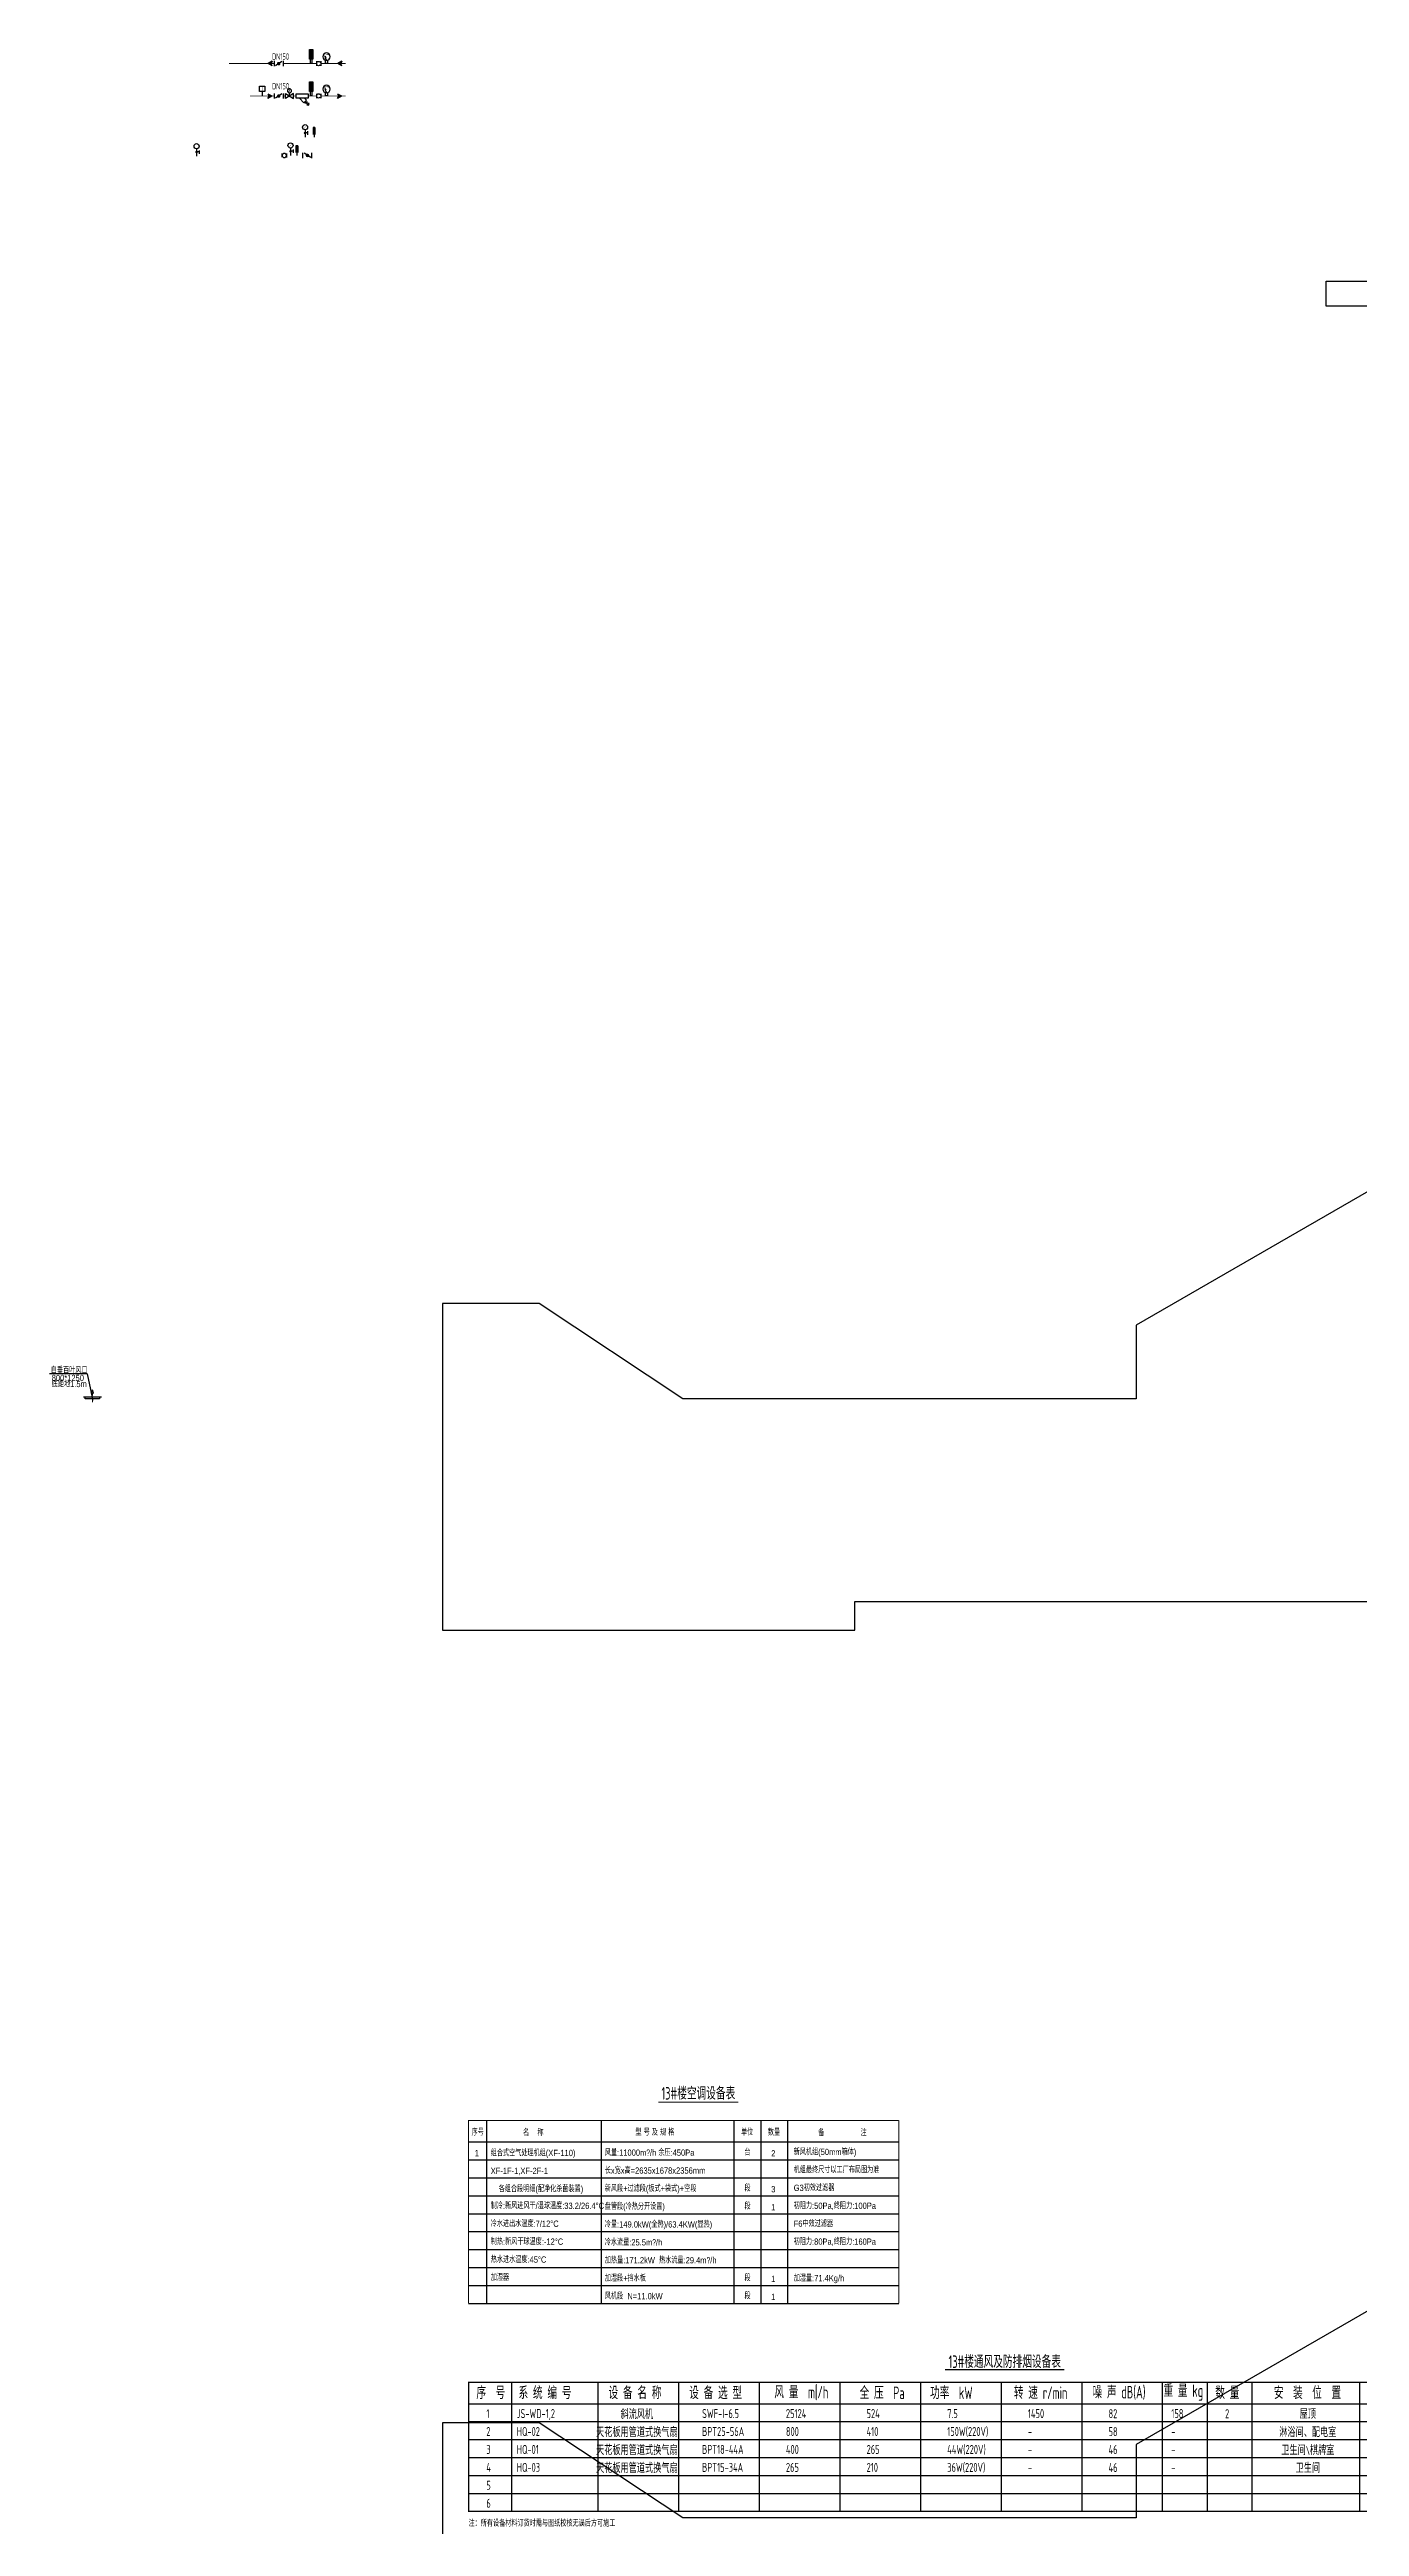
# Model space of a CAD drawing. Extents: x -777745 to 647905, y -207485 to 303235.
# Drawn here: x 85498 to 158583, y 9727 to 147814 of the extents above; entities that cross this region are included whole.
import ezdxf
from ezdxf.enums import TextEntityAlignment as Align

# ---------------------------------------------------------------- set-up
doc = ezdxf.new("R2010")
doc.units = 0
doc.header["$LTSCALE"] = 1000
for name, pattern in [('13#楼幕墙$1$DASH', [0.35, 0.25, -0.1]), ('DASHED', [0.75, 0.5, -0.25]), ('X-104 13#平面$0$109 3#平面$0$DASH', [0.35, 0.25, -0.1]), ('X-104 13#平面$0$ACAD_ISO04W100', [30, 24, -3, 0, -3]), ('X-104 13#平面$0$DASH', [0.35, 0.25, -0.1]), ('X-104 13#平面$0$DOTE', [2.42, 2, -0.2, 0.02, -0.2])]:
    doc.linetypes.add(name, pattern=pattern)
doc.layers.get('0').update_dxf_attribs({"linetype": 'CONTINUOUS'})
doc.layers.get('Defpoints').update_dxf_attribs({"linetype": 'CONTINUOUS'})
for name, color, linetype, plot in [('00-建筑结构条件', 4, 'CONTINUOUS', False), ('13#楼幕墙$0$04-不打印_辅助线', 165, 'CONTINUOUS', False), ('X-104 13#平面$0$04-不打印_标注', 6, 'CONTINUOUS', False), ('X-104 13#平面$0$04-不打印_面积', 5, 'CONTINUOUS', False)]:
    doc.layers.add(name, color=color, linetype=linetype, plot=plot)
for name, color, linetype in [('00-防烟分区', 4, 'CONTINUOUS'), ('13#楼幕墙$0$A-E_栏杆', 232, 'CONTINUOUS'), ('13#楼幕墙$0$DOOR_FIRE', 220, 'CONTINUOUS'), ('13#楼幕墙$1$A-C_幕墙龙骨', 133, 'CONTINUOUS'), ('13#楼幕墙$1$A-C_玻璃幕墙', 140, 'CONTINUOUS'), ('13#楼幕墙$1$A-C_窗', 140, 'CONTINUOUS'), ('13#楼幕墙$1$A-TECH_结构', 21, 'CONTINUOUS'), ('13#楼幕墙$1$A-金属背板', 30, 'CONTINUOUS'), ('13#楼幕墙$1$D-铝板', 181, 'CONTINUOUS'), ('ACS_COM', 7, 'CONTINUOUS'), ('ACS_COM_BZ', 3, 'CONTINUOUS'), ('ACS_KT_FM', 3, 'CONTINUOUS'), ('ACS_KT_FM_E', 3, 'CONTINUOUS'), ('ACS_水管', 3, 'CONTINUOUS'), ('ACS_阀门', 2, 'CONTINUOUS'), ('DUCT-加压送风风口', 7, 'CONTINUOUS'), ('DUCT-新风标注', 3, 'CONTINUOUS'), ('X-104 13#平面$0$00-基础条件', 4, 'CONTINUOUS'), ('X-104 13#平面$0$01-标注_轴线坐标', 132, 'CONTINUOUS'), ('X-104 13#平面$0$05-填充_天正', 26, 'CONTINUOUS'), ('X-104 13#平面$0$A-C_玻璃幕墙', 140, 'CONTINUOUS'), ('X-104 13#平面$0$A-E_电梯', 171, 'CONTINUOUS'), ('X-104 13#平面$0$A-I_卫-洁具', 241, 'CONTINUOUS'), ('X-104 13#平面$0$A-O_分水线', 127, 'CONTINUOUS'), ('X-104 13#平面$0$A-O_屋面', 201, 'CONTINUOUS'), ('X-104 13#平面$0$A-O_散水', 134, 'CONTINUOUS'), ('X-104 13#平面$0$A-SUR_保温', 222, 'CONTINUOUS'), ('X-104 13#平面$0$A-TECH_暖通', 6, 'CONTINUOUS'), ('X-104 13#平面$0$A-TECH_水', 3, 'CONTINUOUS'), ('X-104 13#平面$0$A-TECH_结构', 21, 'CONTINUOUS'), ('X-104 13#平面$0$A_AXIS-轴线', 36, 'X-104 13#平面$0$DOTE'), ('X-104 13#平面$0$A_STR-砌块墙', 121, 'CONTINUOUS'), ('X-104 13#平面$0$EH_玻璃', 156, 'CONTINUOUS'), ('X-104 13#平面$0$EH_石材', 116, 'CONTINUOUS'), ('X-104 13#平面$0$M-场地 车库入口', 41, 'CONTINUOUS'), ('X-104 13#平面$0$M-用地 红线', 20, 'X-104 13#平面$0$ACAD_ISO04W100'), ('X-104 13#平面$0$M-绿化 首层轮廓', 197, 'CONTINUOUS'), ('X-104 13#平面$0$M-道路 边线', 151, 'CONTINUOUS'), ('X-104 13#平面$0$s-colu', 40, 'CONTINUOUS'), ('X-104 13#平面$0$VPIPE-中水', 122, 'X-104 13#平面$0$TG_Z'), ('X-104 13#平面$0$VPIPE-喷淋', 6, 'X-104 13#平面$0$TG_ZP'), ('X-104 13#平面$0$VPIPE-废水', 31, 'X-104 13#平面$0$TG_F'), ('X-104 13#平面$0$VPIPE-污水', 2, 'X-104 13#平面$0$TG_W'), ('X-104 13#平面$0$VPIPE-给水', 3, 'X-104 13#平面$0$TG_J'), ('X-104 13#平面$0$VPIPE-通气', 3, 'CONTINUOUS'), ('X-104 13#平面$0$X-104 13#平面$0$A-TECH_结构', 21, 'CONTINUOUS'), ('X-104 13#平面$0$图例', 7, 'CONTINUOUS'), ('阀门', 2, 'CONTINUOUS')]:
    doc.layers.add(name, color=color, linetype=linetype)
doc.layers.add('ACS_KT_LH', color=2, linetype='DASHED', lineweight=50)
doc.styles.add('HZF', font='ROS', dxfattribs={"width": 0.75, "bigfont": 'JD'})
doc.styles.get("Standard").update_dxf_attribs({"font": 'ros.shx', "width": 0.8, "bigfont": 'jd.shx'})
doc.styles.add('X-104 13#平面$0$Arial', font='STXIHEI.TTF', dxfattribs={"width": 0.75, "height": 1750})
doc.styles.add('X-104 13#平面$0$TG_LINETYPE', font='STXIHEI.TTF', dxfattribs={"width": 0.8, "height": 3})
doc.styles.add('图签信息$0$hwxh', font='STXIHEI.TTF')
doc.styles.add('图签信息$0$华文细黑', font='STXIHEI.TTF', dxfattribs={"height": 10})
doc.styles.add('等高', font='ros1.shx', dxfattribs={"width": 0.7, "bigfont": 'jd.shx'})
doc.linetypes.add('X-104 13#平面$0$TG_F', pattern='A,2,-0.3,["F",X-104 13#平面$0$TG_LINETYPE,S=0.1,R=0,X=-0.23,Y=-0.15],0', length=2.3)
doc.linetypes.add('X-104 13#平面$0$TG_J', pattern='A,2,-0.3,["J",X-104 13#平面$0$TG_LINETYPE,S=0.1,R=0,X=-0.23,Y=-0.15],0', length=2.3)
doc.linetypes.add('X-104 13#平面$0$TG_W', pattern='A,2,-0.3,["W",X-104 13#平面$0$TG_LINETYPE,S=0.1,R=0,X=-0.28,Y=-0.15],0', length=2.3)
doc.linetypes.add('X-104 13#平面$0$TG_Z', pattern='A,2,-0.3,["Z",X-104 13#平面$0$TG_LINETYPE,S=0.1,R=0,X=-0.23,Y=-0.15],0', length=2.3)
doc.linetypes.add('X-104 13#平面$0$TG_ZP', pattern='A,5,-0.6,["ZP",X-104 13#平面$0$TG_LINETYPE,S=0.1,R=0,X=-0.52,Y=-0.15],0', length=5.6)

# ---------------------------------------------------------------- blocks, each defined once
blk = doc.blocks.new('压力表')
at = {"layer": 'ACS_阀门', "ltscale": 10}
blk.add_hatch(color=256, dxfattribs=at).paths.add_polyline_path([(-332, 42), (-318, 73), (-412, 100)])
for p, q in [((-515, 77), (-500, 70)), ((-465, 152), (-454, 139)), ((-412, 100), (-332, 42)), ((-412, 100), (-318, 73)), ((-332, 42), (-318, 73)), ((-193, -7), (-325, 57)), ((-530, -12), (-514, -12)), ((-508, -99), (-493, -92))]:
    blk.add_line(p, q, dxfattribs=at)
at = {"layer": 'ACS_阀门'}
blk.add_line((-453, -169), (-441, -157), dxfattribs=at)
at = {"layer": 'ACS_阀门', "ltscale": 10}
blk.add_lwpolyline([(-184, -53), (0, -53), (0, 53), (-184, 53)], dxfattribs=at)
blk.add_circle((-386, 0), 209, dxfattribs=at)
blk = doc.blocks.new('HDXJRJT')
for p, q in [((-1.4, -1.5), (-1.4, 1.4)), ((-1.1, 0.9), (-1.4, 0.9)), ((1.1, 0.9), (1.4, 0.9)), ((1.4, -1.5), (1.4, 1.4)), ((-1.1, -1), (-1.4, -1)), ((1.1, -1), (1.4, -1))]:
    blk.add_line(p, q)
for centre, radius, start, end in [((-1.1, 1.3), 0.356, 270, 310.5421), ((0, 0), 1.31, 49.4579, 130.5421), ((1.1, 1.3), 0.356, 229.4579, 270), ((-1.1, -1.4), 0.356, 49.4579, 90), ((0, -0.1), 1.31, 229.4579, 310.5421), ((1.1, -1.4), 0.356, 90, 130.5421)]:
    blk.add_arc(centre, radius, start, end)
blk = doc.blocks.new('Y型除污器')
at = {"layer": 'ACS_阀门', "ltscale": 10}
for p, q in [((123, 497), (373, 248)), ((229, 104), (123, 210)), ((373, 248), (229, 104)), ((335, 141), (285, 92)), ((285, 92), (405, 71)), ((335, 141), (301, 176)), ((335, 141), (385, 191)), ((385, 191), (405, 71)), ((525, 50), (405, 71)), ((426, -49), (405, 71)), ((476, 1), (426, -49)), ((476, 1), (525, 50)), ((520, -43), (476, 1))]:
    blk.add_line(p, q, dxfattribs=at)
blk.add_lwpolyline([(123, 0), (123, 668), (-123, 668), (-123, 0)], close=True, dxfattribs=at)
blk = doc.blocks.new('温度计')
at = {"layer": '阀门'}
for p, q in [((-91, 784), (-91, 248)), ((93, 784), (-91, 784)), ((-91, 248), (93, 248)), ((-34, 248), (-34, 0)), ((-34, 0), (34, 0)), ((-18, 743), (-18, 287)), ((21, 743), (-18, 743)), ((-18, 287), (21, 287)), ((2, 613), (2, 287)), ((21, 287), (21, 743)), ((34, 0), (34, 248)), ((93, 248), (93, 784))]:
    blk.add_line(p, q, dxfattribs=at)
blk = doc.blocks.new('箭头01')
at = {"ltscale": 10}
blk.add_hatch(color=7, dxfattribs=at).paths.add_polyline_path([(12, -101), (161, -173), (1, 113), (-159, -173), (-10, -101)])
at = {"color": 7, "ltscale": 10}
for p, q in [((-159, -173), (1, 113)), ((161, -173), (1, 113)), ((-159, -173), (-10, -101)), ((-10, -101), (12, -101)), ((161, -173), (12, -101))]:
    blk.add_line(p, q, dxfattribs=at)
blk = doc.blocks.new('HDDF')
for p, q in [((-2.5, 1.5), (-2.5, -1.4)), ((1.8, 1.2), (-1.8, -1.2)), ((2.5, 1.5), (2.5, -1.4))]:
    blk.add_line(p, q)
at = {"const_width": 0.944}
blk.add_lwpolyline([(-0.5, 0, 1), (0.5, 0, 1)], format="xyb", close=True, dxfattribs=at)
blk = doc.blocks.new('DDZF')
for p, q in [((1.5, 0.94), (-1.5, -0.94)), ((-1.5, 0.94), (1.5, -0.94)), ((-1.5, -0.94), (-1.5, 0.94)), ((0, 0), (0, 1.12)), ((1.5, -0.94), (1.5, 0.94))]:
    blk.add_line(p, q)
blk.add_circle((0, 1.88), 0.75)
at = {"width": 0.8}
blk.add_text('M', height=1.12, dxfattribs=at).set_placement((-0.31, 1.32))
blk = doc.blocks.new('HDYLB')
for p, q in [((1.6, 2.4), (-0.3, 2.4)), ((0, 4.2), (0, 2.2)), ((0, 2.1), (0, 0)), ((1.6, 1.4), (1.6, 3.3))]:
    blk.add_line(p, q)
blk.add_lwpolyline([(-0.6, 5, 0.107, 0.107, 0), (-0.1, 5.5, 0.249, 0.107, 0), (0.7, 6.3, 0.107, 0.107, 0)], format="xyseb")
at = {"const_width": 0.713}
blk.add_lwpolyline([(0, 2, -1), (0, 2.7, -1)], format="xyb", close=True, dxfattribs=at)
blk.add_circle((0, 5.6), 1.43)
blk = doc.blocks.new('HDWDJ')
for p, q in [((-0.5, 5.4), (-0.5, 1.6)), ((0.5, 5.4), (-0.5, 5.4)), ((0, 5), (0, 0)), ((0.5, 5.4), (0.5, 1.6))]:
    blk.add_line(p, q)
blk = doc.blocks.new('H-rfj')
for p, q in [((-0.66, 0.51), (-0.66, -0.52)), ((0.66, 0.51), (0.66, -0.51))]:
    blk.add_line(p, q)
blk.add_circle((0, 0), 0.587)
blk = doc.blocks.new('$风口$00000098')
for p, q in [((0, 0), (-100, 0)), ((0, 200), (100, 200)), ((0, -200), (0, 200)), ((100, 250), (100, -250)), ((172, 0), (315, 0)), ((315, 31), (500, 0)), ((315, 31), (315, -31)), ((315, -31), (500, 0)), ((100, -200), (0, -200))]:
    blk.add_line(p, q)
blk = doc.blocks.new('图签信息$0$WDCE Copyright200X')
at = {"const_width": 0.016}
blk.add_lwpolyline([(-10.6, 1.3, 1), (-11.4, 1.3, 1)], format="xyb", close=True, dxfattribs=at)
at = {"style": '图签信息$0$华文细黑'}
for s, p in [('WDCE ', (-11.5, 0.5)), ('     Copyright ', (-3.5, 0.5))]:
    blk.add_text(s, height=1, dxfattribs=at).set_placement(p, align=Align.BOTTOM_RIGHT)
blk.add_text('c', height=0.6, dxfattribs=at).set_placement((-11, 1.3), align=Align.MIDDLE_CENTER)
blk.add_attdef('200X', text='', height=1, dxfattribs=at).set_placement((-0.5, 0.5), align=Align.BOTTOM_RIGHT)
blk = doc.blocks.new('图签信息$0$logo2')
h = blk.add_hatch(color=7)
h.paths.add_polyline_path([(19.02, -7.36), (15.84, -7.36), (15.84, -3.97), (18.97, -3.97), (18.97, -4.24), (16.46, -4.24), (16.46, -5.45), (18.81, -5.45), (18.81, -5.69), (16.47, -5.69), (16.47, -7.12), (19.02, -7.12)])
edge = h.paths.add_edge_path()
edge.add_spline(control_points=[(15.26, -4.21), (15.26, -4.21), (15.13, -4.65), (15.13, -4.65), (15.13, -4.65), (14.62, -4.1), (13.73, -4.1), (13.04, -4.1), (12.07, -4.54), (12.08, -5.62), (12.08, -6.49), (12.77, -7.16), (13.73, -7.17), (14.66, -7.17), (15.23, -6.68), (15.23, -6.68), (15.23, -6.68), (15.16, -7.11), (15.16, -7.11), (13.63, -7.7), (11.42, -7.29), (11.41, -5.64), (11.4, -3.72), (14.16, -3.66), (15.26, -4.21)], knot_values=[0, 0, 0, 0, 1, 1, 1, 2, 2, 2, 3, 3, 3, 4, 4, 4, 5, 5, 5, 6, 6, 6, 7, 7, 7, 8, 8, 8, 8], degree=3, periodic=0)
edge = h.paths.add_edge_path(flags=16)
edge.add_spline(control_points=[(10.23, -5.57), (10.23, -5.16), (10.12, -4.83), (9.9, -4.58), (9.63, -4.27), (9.23, -4.12), (8.69, -4.12), (8.69, -4.12), (7.64, -4.12), (7.64, -4.12), (7.64, -4.12), (7.64, -7.1), (7.64, -7.1), (7.64, -7.1), (8.66, -7.1), (8.66, -7.1), (9.13, -7.1), (9.52, -6.93), (9.82, -6.6), (10.09, -6.31), (10.23, -5.96), (10.23, -5.57)], knot_values=[0, 0, 0, 0, 1, 1, 1, 2, 2, 2, 3, 3, 3, 4, 4, 4, 5, 5, 5, 6, 6, 6, 7, 7, 7, 7], degree=3, periodic=0)
edge = h.paths.add_edge_path()
edge.add_spline(control_points=[(10.92, -5.51), (10.92, -5.96), (10.72, -6.37), (10.34, -6.72), (9.92, -7.1), (9.41, -7.29), (8.82, -7.29), (8.82, -7.29), (7.03, -7.29), (7.03, -7.29), (7.03, -7.29), (7.03, -3.92), (7.03, -3.92), (7.03, -3.92), (9.1, -3.92), (9.1, -3.92), (9.59, -3.92), (10.01, -4.06), (10.36, -4.34), (10.73, -4.64), (10.92, -5.03), (10.92, -5.51)], knot_values=[0, 0, 0, 0, 1, 1, 1, 2, 2, 2, 3, 3, 3, 4, 4, 4, 5, 5, 5, 6, 6, 6, 7, 7, 7, 7], degree=3, periodic=0)
at = {"lineweight": 0}
blk.add_lwpolyline([(19.02, -7.36), (15.84, -7.36), (15.84, -3.97), (18.97, -3.97), (18.97, -4.24), (16.46, -4.24), (16.46, -5.45), (18.81, -5.45), (18.81, -5.69), (16.47, -5.69), (16.47, -7.12), (19.02, -7.12), (19.02, -7.36)], dxfattribs=at)
for points, knots in [([(10.92, -5.51), (10.92, -5.96), (10.72, -6.37), (10.34, -6.72), (9.92, -7.1), (9.41, -7.29), (8.82, -7.29), (8.82, -7.29), (7.03, -7.29), (7.03, -7.29), (7.03, -7.29), (7.03, -3.92), (7.03, -3.92), (7.03, -3.92), (9.1, -3.92), (9.1, -3.92), (9.59, -3.92), (10.01, -4.06), (10.36, -4.34), (10.73, -4.64), (10.92, -5.03), (10.92, -5.51)], [0, 0, 0, 0, 1, 1, 1, 2, 2, 2, 3, 3, 3, 4, 4, 4, 5, 5, 5, 6, 6, 6, 7, 7, 7, 7]), ([(10.23, -5.57), (10.23, -5.16), (10.12, -4.83), (9.9, -4.58), (9.63, -4.27), (9.23, -4.12), (8.69, -4.12), (8.69, -4.12), (7.64, -4.12), (7.64, -4.12), (7.64, -4.12), (7.64, -7.1), (7.64, -7.1), (7.64, -7.1), (8.66, -7.1), (8.66, -7.1), (9.13, -7.1), (9.52, -6.93), (9.82, -6.6), (10.09, -6.31), (10.23, -5.96), (10.23, -5.57)], [0, 0, 0, 0, 1, 1, 1, 2, 2, 2, 3, 3, 3, 4, 4, 4, 5, 5, 5, 6, 6, 6, 7, 7, 7, 7]), ([(15.26, -4.21), (15.26, -4.21), (15.13, -4.65), (15.13, -4.65), (15.13, -4.65), (14.62, -4.1), (13.73, -4.1), (13.04, -4.1), (12.07, -4.54), (12.08, -5.62), (12.08, -6.49), (12.77, -7.16), (13.73, -7.17), (14.66, -7.17), (15.23, -6.68), (15.23, -6.68), (15.23, -6.68), (15.16, -7.11), (15.16, -7.11), (13.63, -7.7), (11.42, -7.29), (11.41, -5.64), (11.4, -3.72), (14.16, -3.66), (15.26, -4.21)], [0, 0, 0, 0, 1, 1, 1, 2, 2, 2, 3, 3, 3, 4, 4, 4, 5, 5, 5, 6, 6, 6, 7, 7, 7, 8, 8, 8, 8])]:
    blk.add_open_spline(points, degree=3, knots=knots, dxfattribs=at)
blk = doc.blocks.new('图签信息$0$logo1')
h = blk.add_hatch(color=8)
edge = h.paths.add_edge_path()
edge.add_spline(control_points=[(3.86, -5.21), (3.63, -5.88), (3.39, -6.56), (3.39, -6.56), (3.39, -6.56), (2.5, -3.91), (2.5, -3.91), (2.5, -3.91), (1.8, -3.91), (1.69, -3.91), (2.02, -4.39), (2.95, -7.27), (2.95, -7.27), (2.95, -7.27), (3.44, -7.27), (3.44, -7.27), (3.44, -7.27), (4.03, -5.66), (4.03, -5.66), (4.03, -5.66), (3.86, -5.21), (3.86, -5.21)], knot_values=[0, 0, 0, 0, 1, 1, 1, 2, 2, 2, 3, 3, 3, 4, 4, 4, 5, 5, 5, 6, 6, 6, 7, 7, 7, 7], degree=3, periodic=0)
h = blk.add_hatch(color=7)
edge = h.paths.add_edge_path()
edge.add_spline(control_points=[(6.04, -3.91), (6.09, -4.1), (5.2, -6.56), (5.2, -6.56), (5.2, -6.56), (4.3, -3.91), (4.3, -3.91), (4.3, -3.91), (3.6, -3.91), (3.49, -3.91), (3.82, -4.39), (4.75, -7.27), (4.75, -7.27), (4.75, -7.27), (5.24, -7.27), (5.24, -7.27), (5.24, -7.27), (6.33, -4.3), (6.33, -4.3), (6.33, -4.3), (6.48, -3.91), (6.48, -3.91), (6.48, -3.91), (6.21, -3.91), (6.04, -3.91)], knot_values=[0, 0, 0, 0, 1, 1, 1, 2, 2, 2, 3, 3, 3, 4, 4, 4, 5, 5, 5, 6, 6, 6, 7, 7, 7, 8, 8, 8, 8], degree=3, periodic=0)
at = {"color": 8, "lineweight": 0}
blk.add_open_spline([(3.86, -5.21), (3.63, -5.88), (3.39, -6.56), (3.39, -6.56), (3.39, -6.56), (2.5, -3.91), (2.5, -3.91), (2.5, -3.91), (1.8, -3.91), (1.69, -3.91), (2.02, -4.39), (2.95, -7.27), (2.95, -7.27), (2.95, -7.27), (3.44, -7.27), (3.44, -7.27), (3.44, -7.27), (4.03, -5.66), (4.03, -5.66), (4.03, -5.66), (3.86, -5.21), (3.86, -5.21)], degree=3, knots=[0, 0, 0, 0, 1, 1, 1, 2, 2, 2, 3, 3, 3, 4, 4, 4, 5, 5, 5, 6, 6, 6, 7, 7, 7, 7], dxfattribs=at)
at = {"lineweight": 0}
blk.add_open_spline([(6.04, -3.91), (6.09, -4.1), (5.2, -6.56), (5.2, -6.56), (5.2, -6.56), (4.3, -3.91), (4.3, -3.91), (4.3, -3.91), (3.6, -3.91), (3.49, -3.91), (3.82, -4.39), (4.75, -7.27), (4.75, -7.27), (4.75, -7.27), (5.24, -7.27), (5.24, -7.27), (5.24, -7.27), (6.33, -4.3), (6.33, -4.3), (6.33, -4.3), (6.48, -3.91), (6.48, -3.91), (6.48, -3.91), (6.21, -3.91), (6.04, -3.91)], degree=3, knots=[0, 0, 0, 0, 1, 1, 1, 2, 2, 2, 3, 3, 3, 4, 4, 4, 5, 5, 5, 6, 6, 6, 7, 7, 7, 8, 8, 8, 8], dxfattribs=at)
blk.add_blockref('图签信息$0$logo2', (0, 0))
blk = doc.blocks.new('图签信息$0$时间-logo')
at = {"layer": 'Defpoints', "lineweight": 0}
blk.add_lwpolyline([(0, -23.46), (-21.17, -23.46), (-21.17, 0), (0, 0), (0, -23.46)], dxfattribs=at)
blk.add_blockref('图签信息$0$logo1', (-20.97, 0))
at = {"style": '图签信息$0$hwxh'}
for s, height, p in [('华通设计顾问工程有限公司 ', 1.15, (-19.73, -9.05)), ('WALTON DESIGN & CONSULTING ENGINEERING CO., LTD.', 0.5, (-19.5, -10.1)), ('电话 Tel：                        （8610）83957395 ', 0.5, (-19.56, -14.91)), ('Address: Building No.3 C-Park, No.135 Xizhimen South Street, ', 0.47, (-19.48, -12.83)), ('地址:北京市西城区西直门南小街135号西派国际3号楼 100035', 0.5, (-19.48, -11.94)), ('Xicheng District, Beijing 100035, China ', 0.47, (-16.69, -13.72)), ('传真 Fax：                      （8610）83957590 ', 0.5, (-19.48, -15.8)), ('主页 Web：                      www.WDCE.com ', 0.5, (-19.48, -16.69)), ('资质号 Licence No.：    建筑甲级 A111010265 ', 0.5, (-19.48, -18.47)), ('邮件 E-mail：                    office@WDCE.com ', 0.5, (-19.48, -17.58)), ('   规划甲级 101195', 0.5, (-12.6, -19.36))]:
    blk.add_text(s, height=height, dxfattribs=at).set_placement(p)
blk = doc.blocks.new('图签信息')
at = {"const_width": 0.5}
for points in [[(-65, 574), (-65, 500.5), (0, 500.5), (0, 574)], [(-65, 0), (0, 0), (0, 500.5), (-65, 500.5)]]:
    blk.add_lwpolyline(points, close=True, dxfattribs=at)
at = {"const_width": 0.05}
for points in [[(-65, 566.5), (0, 566.5)], [(-39.1, 566.5), (-39.1, 500.5)], [(-19.1, 566.5), (-19.1, 500.5)], [(-65, 560.5), (0, 560.5)], [(-65, 554.5), (0, 554.5)], [(-65, 548.5), (0, 548.5)], [(-65, 542.5), (0, 542.5)], [(-65, 536.5), (0, 536.5)], [(-65, 530.5), (0, 530.5)], [(-65, 524.5), (0, 524.5)], [(-65, 518.5), (0, 518.5)], [(-65, 512.5), (0, 512.5)], [(-65, 512.5), (0, 512.5)], [(-65, 506.5), (0, 506.5)], [(-65, 500.5), (0, 500.5)], [(-62.5, 450.9), (-2.5, 450.9)], [(-62.5, 440.9), (-2.5, 440.9)], [(-2.5, 407.9), (-2.5, 436.1), (-62.5, 436.1), (-62.5, 407.9)], [(-62.5, 407.9), (-2.5, 407.9)], [(-62.5, 404.9), (-62.5, 227.8)], [(-62.5, 404.9), (-2.5, 404.9)], [(-62.5, 227.8), (-2.5, 227.8), (-2.5, 404.9)], [(-57.5, 338.4), (-7.5, 338.4)], [(-57.5, 288.8), (-7.5, 288.8)], [(-57.5, 234.9), (-7.5, 234.9)], [(-62.5, 227.8), (-2.5, 227.8)], [(-62.5, 217.7), (-2.5, 217.7)], [(-62.5, 103.3), (-2.5, 103.3), (-2.5, 163.3), (-62.5, 163.3), (-62.5, 103.3)], [(-62.5, 155.8), (-2.5, 155.8)], [(-37.5, 163.3), (-37.5, 103.3)], [(-20, 163.3), (-20, 103.3)], [(-62.5, 148.3), (-2.5, 148.3)], [(-62.5, 140.8), (-2.5, 140.8)], [(-62.5, 133.3), (-2.5, 133.3)], [(-62.5, 125.8), (-2.5, 125.8)], [(-62.5, 118.3), (-2.5, 118.3)], [(-62.5, 110.8), (-2.5, 110.8)], [(-62.5, 98.5), (-2.5, 98.5), (-2.5, 10), (-62.5, 10), (-62.5, 98.5)], [(-62.5, 83.5), (-2.5, 83.5)], [(-62.5, 76), (-2.5, 76)], [(-62.5, 40), (-2.5, 40)], [(-37.5, 40), (-37.5, 26)], [(-62.5, 26), (-2.5, 26)], [(-62.5, 18), (-2.5, 18)]]:
    blk.add_lwpolyline(points, dxfattribs=at)
at = {"ltscale": 0.001, "xscale": 2.834689937531525, "yscale": 2.834689937531525, "zscale": 2.834689937531525}
blk.add_blockref('图签信息$0$时间-logo', (-2.5, 404.9), dxfattribs=at)
blk.add_blockref('图签信息$0$WDCE Copyright200X', (-2.5, 0)).add_auto_attribs({'200X': '2007'})
at = {"style": '图签信息$0$华文细黑'}
for s, height, p in [('COUNTERSIGN', 2, (-32.5, 569.6)), ('会签栏', 2.4, (-32.5, 573))]:
    blk.add_text(s, height=height, dxfattribs=at).set_placement(p, align=Align.TOP_CENTER)
for s, height, p in [('总图', 2.4, (-63, 559.5)), ('建筑', 2.4, (-63, 553.5)), ('签字', 2.4, (-37.2, 564.6)), ('SIGN', 2, (-30.3, 563.9)), ('日期', 2.4, (-17.8, 564.6)), ('DATE', 2, (-11, 563.7)), ('结构', 2.4, (-63, 547.5)), ('给排水', 2.4, (-63, 541.5)), ('暖通', 2.4, (-63, 535.5)), ('电气', 2.4, (-63, 529.5)), ('景观', 2.4, (-63, 523.5)), ('室内', 2.4, (-63, 517.5)), ('方案', 2.4, (-63, 511.5)), ('绿色', 2.4, (-63, 505.5)), ('项目名称', 2.4, (-60.5, 498)), ('PROJECT NAME', 2, (-60.5, 494.1)), ('设计号', 2.4, (-60.5, 457.5)), ('STAGE', 2, (-60.5, 444)), ('PROJECT NO.', 2, (-60.5, 454)), ('阶段', 2.4, (-60.5, 447.5)), ('委托方', 2, (-60.9, 434.9)), ('CLIENT', 2, (-60.9, 431.9)), ('设计方', 2, (-60.5, 403.8)), ('DESIGNER', 2, (-60.5, 400.8)), ('索引', 2.4, (-60.5, 224.1)), ('KEY PLAN', 2, (-60.5, 220.7)), ('审定', 2.4, (-60.7, 154.8)), ('姓名', 2.4, (-35.5, 162.5)), ('NAME', 2, (-35.5, 159)), ('签字', 2.4, (-15.8, 162.6)), ('SIGN', 2, (-15.5, 159.2)), ('审核', 2.4, (-61, 147.3)), ('设计主持人', 2.4, (-60.7, 139.8)), ('APPROVED BY', 2, (-60.5, 151.4)), ('VERIFIED BY', 2, (-60.5, 143.9)), ('专业负责人', 2.4, (-60.7, 132.3)), ('校对', 2.4, (-60.5, 124.8)), ('DESIGN CHIEF', 2, (-60.5, 136.2)), ('DISCIPLINE CHIEF', 2, (-60.5, 129)), ('CHECKED BY', 2, (-60.5, 121.4)), ('设计人', 2.4, (-60.5, 117.3)), ('DESIGN BY', 2, (-60.5, 113.8)), ('专业', 2.4, (-61.2, 97.9)), ('制图人', 2.4, (-60.6, 109.8)), ('DRAWN BY', 2, (-60.5, 106.5)), ('SPECIALTY', 2, (-61.2, 94.4)), ('子项', 2.4, (-60.9, 82.9)), ('SUB ITEM', 2, (-60.9, 79.5)), ('DRAWING TITLES', 2, (-60.9, 72)), ('图名', 2.4, (-60.9, 75.4)), ('比例', 2.4, (-61.6, 39.4)), ('SCALE', 2, (-61.2, 36)), ('SHEET NO.', 2, (-36.1, 36)), ('图纸编号', 2.4, (-36.1, 39.3)), ('版本号', 2.4, (-61, 25)), ('EDITION', 2, (-61.1, 21.6)), ('日期', 2.4, (-61, 16.7)), ('DATE', 2, (-60.5, 13.3))]:
    blk.add_text(s, height=height, dxfattribs=at).set_placement(p, align=Align.TOP_LEFT)
for s, p in [('ARCHITECTURE', (-40.1, 552.7)), ('SITE PLAN', (-40.1, 557.7)), ('STRUCTURE', (-40.1, 546.7)), ('WATER', (-40.1, 540.7)), ('VENTILATION', (-40.1, 534.7)), ('ELECTRIC', (-40.1, 528.9)), ('INTERIORS', (-40.1, 516.9)), ('LANDSCAPE', (-40.1, 522.9)), ('GREEN', (-40.1, 504.9)), ('PLAN', (-40.1, 510.9))]:
    blk.add_text(s, height=1.5, dxfattribs=at).set_placement(p, align=Align.TOP_RIGHT)
at = {"color": 4, "style": '图签信息$0$华文细黑', "width": 0.75}
for s, p in [('通州区台湖镇104、109地块', (-32.5, 480.8)), ('F3其他类多功能用地项目', (-32.5, 470.9))]:
    blk.add_text(s, height=4.5, dxfattribs=at).set_placement(p, align=Align.CENTER)
at = {"color": 4, "style": '图签信息$0$华文细黑'}
for s, p in [('2019.03', (-32.5, 11.8)), ('A', (-32.5, 19.4))]:
    blk.add_text(s, height=3, dxfattribs=at).set_placement(p, align=Align.CENTER)
at = {"style": '图签信息$0$华文细黑', "oblique": 20}
for s, p in [('尺寸以标注为准不得量取，所有尺寸需在现场校核准确', (-32.5, 4)), ('除特别注明外，所有尺寸是以毫米制', (-32.5, 6.5))]:
    blk.add_text(s, height=1.5, dxfattribs=at).set_placement(p, align=Align.MIDDLE_CENTER)
at = {"color": 4, "ltscale": 0.001, "char_height": 3, "width": 58.489, "style": '图签信息$0$华文细黑'}
for s, insert, attachment_point in [('通17-03', (-40.1, 455.5), 4), ('施工图', (-40.1, 445.5), 4), ('北京光谷科技园\\P开发建设有限公司', (-32.9, 419.7), 5)]:
    blk.add_mtext(s, dxfattribs=dict(at, insert=insert, attachment_point=attachment_point))
blk = doc.blocks.new('图签-A1')
at = {"color": 2}
blk.add_blockref('图签信息', (0, 0), dxfattribs=at)
blk = doc.blocks.new('图框-A1')
for points, const_width in [([(0, 0), (841, 0), (841, 594), (0, 594)], 0.05), ([(766, 584), (25, 584), (25, 10), (766, 10)], 0.5)]:
    blk.add_lwpolyline(points, close=True, dxfattribs=dict(const_width=const_width))
at = {"const_width": 0.05}
for points in [[(420.5, 594), (420.5, 592)], [(0, 297), (2, 297)], [(841, 297), (839, 297)], [(420.5, 0), (420.5, 2)]]:
    blk.add_lwpolyline(points, dxfattribs=at)
blk = doc.blocks.new('X-104 13#平面$0$轴网')
at = {"layer": 'X-104 13#平面$0$A_AXIS-轴线', "linetype": 'X-104 13#平面$0$DOTE'}
for p, q in [((-200, -7401), (-200, 24620)), ((8000, -7401), (8000, 24620)), ((12500, -7401), (12500, 24620)), ((21500, -7401), (21500, 24620)), ((30500, -7401), (30500, 24620)), ((39500, -7401), (39500, 24620)), ((48500, -7401), (48500, 24620)), ((57500, -7401), (57500, 24620)), ((60408, 18000), (-2925, 18000)), ((60408, 9000), (-2925, 9000)), ((60408, 0), (-2925, 0))]:
    blk.add_line(p, q, dxfattribs=at)
blk = doc.blocks.new('X-104 13#平面$0$zzzzx')
at = {"layer": 'X-104 13#平面$0$A_AXIS-轴线', "linetype": 'X-104 13#平面$0$DOTE'}
for p, q in [((-200, -7401), (-200, 28620)), ((8000, -7401), (8000, 28620)), ((12500, -7401), (12500, 28620)), ((21500, -7401), (21500, 28620)), ((30500, -7401), (30500, 28620)), ((39500, -7401), (39500, 28620)), ((48500, -7401), (48500, 28620)), ((57500, -7401), (57500, 28620)), ((60408, 18000), (-2925, 18000)), ((60408, 9000), (-2925, 9000)), ((60408, 0), (-2925, 0))]:
    blk.add_line(p, q, dxfattribs=at)
blk = doc.blocks.new('X-104 13#平面$0$A-toilet-F2$0$A-toilet-F3$0$$plan$00000388')
for p, q in [((-212, 108), (-212, -108)), ((-202, -210), (-202, 210)), ((0, -221), (0, 221))]:
    blk.add_line(p, q)
blk.add_lwpolyline([(-202, -210), (-152, -221), (-102, -226), (-50, -226), (0, -221)])
for centre, radius, start, end in [((-595, 0), 129, 159.54761, 200.45239), ((-562, -12), 164, 107.24774, 159.54761), ((-580, 0), 129, 136.85426, 223.14574), ((-556, -23), 163, 104.77857, 136.85426), ((-71, -1597), 1823, 91.22237, 107.24774), ((-443, -448), 602, 67.37374, 104.77857), ((-76, -236), 463, 97.73995, 105.82198), ((-76, -236), 463, 80.53768, 97.73995), ((-562, 12), 164, 200.45239, 252.75226), ((-556, 23), 163, 223.14574, 255.22143), ((-71, 1597), 1823, 252.75226, 268.77763), ((-443, 448), 602, 255.22143, 292.62626)]:
    blk.add_arc(centre, radius, start, end)
blk = doc.blocks.new('X-104 13#平面$0$33')
at = {"rotation": 270}
blk.add_blockref('X-104 13#平面$0$A-toilet-F2$0$A-toilet-F3$0$$plan$00000388', (0, 0), dxfattribs=at)
blk = doc.blocks.new('X-104 13#平面$0$残疾人扶手1')
for p, q in [((-700, -10), (-700, 0)), ((0, -10), (0, 0)), ((-750, -10), (-750, 0)), ((-750, -10), (-700, -10)), ((-740, -65), (-740, -10)), ((-710, -65), (-710, -10)), ((-55, -50), (-695, -50)), ((-55, -80), (-695, -80)), ((-50, -10), (-50, 0)), ((0, -10), (-50, -10)), ((-40, -35), (-40, -10)), ((-10, -35), (-10, -10))]:
    blk.add_line(p, q)
for centre, radius, start, end in [((-725, -65), 15, 180, 0), ((-695, -35), 45, 244.47122, 270), ((-695, -35), 15, 180, 270), ((-55, -35), 15, 270, 0), ((-55, -35), 45, 270, 0)]:
    blk.add_arc(centre, radius, start, end)
blk = doc.blocks.new('X-104 13#平面$0$残疾人扶手2')
for p, q in [((-10, -50), (-10, 0)), ((-10, 0), (0, 0)), ((-650, -10), (-10, -10)), ((-650, -40), (-10, -40)), ((-10, -50), (0, -50))]:
    blk.add_line(p, q)
for centre, radius, start, end in [((-400, -25, 0), 25, 36.86993, 143.13007), ((-650, -25), 15, 90, 270), ((-400, -25, 0), 25, 216.86987, 323.13013)]:
    blk.add_arc(centre, radius, start, end)
blk = doc.blocks.new('X-104 13#平面$0$jhat')
for p, q in [((-395, -250), (-395, 250)), ((-395, 250), (-45, 250)), ((-220, 32), (-220, 5)), ((-125, 8), (12, 14)), ((-125, 8), (-125, -8)), ((-45, 250), (-45, 12)), ((12, 14), (12, -14)), ((-45, -250), (-395, -250)), ((-225, 0), (-254, 0)), ((-220, -5), (-220, -33)), ((-187, 0), (-215, 0)), ((-125, -8), (12, -14)), ((-45, -12), (-45, -250))]:
    blk.add_line(p, q)
at = {"color": 8}
blk.add_lwpolyline([(-70, -11), (-70, -225), (-370, -225), (-370, 225), (-70, 225), (-70, 11)], dxfattribs=at)
at = {"ltscale": 1000, "const_width": 0.84}
blk.add_lwpolyline([(-220, 0, 1), (-220, 0, 1)], format="xyb", close=True, dxfattribs=at)
for points in [[(7, 81), (30, 81), (30, 51), (7, 51)], [(12, -21), (30, -21), (30, 21), (12, 21)], [(7, -81), (30, -81), (30, -51), (7, -51)]]:
    blk.add_lwpolyline(points, close=True)
blk.add_circle((-220, 0), 25.2)
blk = doc.blocks.new('X-104 13#平面$0$A-toilet-F2$0$A-toilet-F3$0$xb')
for p, q in [((-229, 152), (-229, 0)), ((-229, 0), (229, 0)), ((178, 203), (-178, 203)), ((229, 0), (229, 152))]:
    blk.add_line(p, q)
for centre, radius, start, end in [((-178, 152), 50.8, 90, 180), ((-6, 210), 172, 106.60688, 182.1211), ((-6, 210), 146, 87.8789, 182.1211), ((0, 343), 63.5, 1.07073, 178.92927), ((0, 203), 38.1, 0, 180), ((6, 210), 146, 357.8789, 92.1211), ((6, 210), 172, 357.8789, 73.39312), ((178, 152), 50.8, 0, 90)]:
    blk.add_arc(centre, radius, start, end)
blk = doc.blocks.new('X-104 13#平面$0$104-8910 核心筒$0$fraehtj')
for p, q in [((-535, 315), (-10, 315)), ((-535, 285), (-260, 285)), ((-260, -285), (-260, 285)), ((-240, -285), (-240, 285)), ((-240, 285), (-10, 285)), ((-10, 275), (-10, 325)), ((-10, 325), (0, 325)), ((-10, 275), (0, 275)), ((-535, -285), (-260, -285)), ((-535, -315), (-10, -315)), ((-240, -285), (-10, -285)), ((-10, -325), (-10, -275)), ((-10, -275), (0, -275)), ((-10, -325), (0, -325))]:
    blk.add_line(p, q)
for centre, radius, start, end in [((-535, 300), 15, 90, 270), ((-250, 285), 10, 360, 180), ((-535, -300), 15, 90, 270), ((-250, -285), 10, 180, 0)]:
    blk.add_arc(centre, radius, start, end)
blk = doc.blocks.new('X-104 13#平面$0$2400x2100')
for p, q in [((400, 200), (2000, 1600)), ((400, 1600), (2000, 200)), ((650, 1850), (650, 1700)), ((1750, 1850), (650, 1850)), ((650, 1700), (1750, 1700)), ((1750, 1700), (1750, 1850))]:
    blk.add_line(p, q)
at = {"color": 0}
for p, q in [((600, 58), (600, 34)), ((1160, 58), (600, 58)), ((1160, 34), (600, 34)), ((1160, 58), (1160, 34)), ((1800, 58), (1240, 58)), ((1240, 58), (1240, 34)), ((1800, 34), (1240, 34)), ((1800, 58), (1800, 34))]:
    blk.add_line(p, q, dxfattribs=at)
blk.add_lwpolyline([(400, 1600), (400, 200), (2000, 200), (2000, 1600), (400, 1600)], close=True)
blk = doc.blocks.new('13#楼幕墙$1$A$C2B4E24BF')
at = {"linetype": '13#楼幕墙$1$DASH'}
for points in [[(5, 50), (5, 920)], [(5, 300), (460, 557), (875, 300)]]:
    blk.add_lwpolyline(points, dxfattribs=at)
blk.add_lwpolyline([(5, 0), (875, 0), (875, 300), (5, 300)], close=True)
blk.add_arc((5, 50), 870, 0, 90, dxfattribs=at)
blk = doc.blocks.new('13#楼幕墙$0$A$C1D2C5D5E')
at = {"layer": '13#楼幕墙$0$04-不打印_辅助线'}
for points in [[(-893, 0), (893, 0)], [(-200, -400), (-200, 400)], [(0, 893), (0, -893)]]:
    blk.add_lwpolyline(points, dxfattribs=at)
blk.add_circle((0, 0), 893, dxfattribs=at)
blk = doc.blocks.new('*U3601')
h = blk.add_hatch()
h.set_pattern_fill('ANSI31', color=256, scale=50)
h.set_pattern_definition([(45, (-55312.376, 120006.8), (-56.1266, 56.1266), [])])
h.paths.add_polyline_path([(-840, 100), (0, 100), (0, 200), (-840, 200)])
for points in [[(-840, 0), (0, 0), (0, 300), (-840, 300)], [(-840, 100), (0, 100), (0, 200), (-840, 200)]]:
    blk.add_lwpolyline(points, close=True)
blk = doc.blocks.new('13#楼幕墙$0$A$C62EA228A')
at = {"linetype": '13#楼幕墙$1$DASH'}
blk.add_lwpolyline([(10, -300), (-860, -797), (-1730, -300)], dxfattribs=at)
at = {"layer": '13#楼幕墙$1$A-C_玻璃幕墙', "color": 1}
blk.add_lwpolyline([(-889, -674, 0, 25, 0), (-792, -580, 0, 0, 0), (-890, -456, 25, 0, 0), (-786, -374, 0, 0, 0)], format="xyseb", dxfattribs=at)
blk = doc.blocks.new('13#楼幕墙$0$A$C2CD63A88')
at = {"linetype": '13#楼幕墙$1$DASH'}
blk.add_lwpolyline([(-10, 720), (-10, -120)], dxfattribs=at)
blk.add_arc((-10, 720), 840, 270.00003, 359.99997, dxfattribs=at)
blk = doc.blocks.new('*U3602')
h = blk.add_hatch()
h.set_pattern_fill('ANSI31', color=256, scale=50)
h.set_pattern_definition([(45, (-56212.376, 120006.8), (-56.1266, 56.1266), [])])
h.paths.add_polyline_path([(-1740, 100), (0, 100), (0, 200), (-1740, 200)])
for points in [[(-1740, 0), (0, 0), (0, 300), (-1740, 300)], [(-1740, 100), (0, 100), (0, 200), (-1740, 200)]]:
    blk.add_lwpolyline(points, close=True)
blk = doc.blocks.new('*U3603')
for points in [[(150, 150), (150, 200), (0, 200), (0, 0), (150, 0)], [(150, 0), (200, 0), (200, 150), (150, 150)]]:
    blk.add_lwpolyline(points)
blk = doc.blocks.new('*U3604')
for points in [[(150, 150), (150, 200), (0, 200), (0, 0), (150, 0)], [(150, 0), (200, 0), (200, 150), (150, 150)]]:
    blk.add_lwpolyline(points)
blk = doc.blocks.new('*U3605')
h = blk.add_hatch()
h.set_pattern_fill('ANSI31', color=256, scale=50)
h.set_pattern_definition([(45, (-55912.376, 120006.8), (-56.1266, 56.1266), [])])
h.paths.add_polyline_path([(-1440, 100), (0, 100), (0, 200), (-1440, 200)])
for points in [[(-1440, 0), (0, 0), (0, 300), (-1440, 300)], [(-1440, 100), (0, 100), (0, 200), (-1440, 200)]]:
    blk.add_lwpolyline(points, close=True)
blk = doc.blocks.new('*U3606')
h = blk.add_hatch()
h.set_pattern_fill('ANSI31', color=256, scale=50)
h.set_pattern_definition([(45, (-55769.01, 120006.8), (-56.1266, 56.1266), [])])
h.paths.add_polyline_path([(-1297, 100), (0, 100), (0, 200), (-1297, 200)])
for points in [[(-1297, 0), (0, 0), (0, 300), (-1297, 300)], [(-1297, 100), (0, 100), (0, 200), (-1297, 200)]]:
    blk.add_lwpolyline(points, close=True)
blk = doc.blocks.new('13#楼幕墙$1$llllei')
for p, q in [((325, 50), (0, 50)), ((0, 50), (0, 0)), ((0, 0), (325, 0)), ((325, 0), (325, 50))]:
    blk.add_line(p, q)
for points in [[(0, 50), (-105, 29)], [(-105, 29), (-105, -21)], [(0, 0), (-105, -21)], [(325, 0), (220, -21)], [(-105, -21), (220, -21)]]:
    blk.add_lwpolyline(points)
blk = doc.blocks.new('13#楼幕墙$0$leileilei')
for p, q in [((120, 325), (0, 325)), ((0, 325), (0, 0)), ((0, 0), (120, 0)), ((120, 325), (120, 0)), ((170, 325), (120, 325)), ((120, 0), (170, 0)), ((170, 0), (170, 325))]:
    blk.add_line(p, q)
blk = doc.blocks.new('13#楼幕墙$1$eeeessew')
blk.add_lwpolyline([(50, 0), (0, 0), (0, 325), (50, 325)], close=True)
blk = doc.blocks.new('13#楼幕墙$1$ccdididi')
blk.add_lwpolyline([(50, 325), (0, 325), (0, 0), (50, 0)], close=True)
blk = doc.blocks.new('13#楼幕墙$1$A$C7A413A1D')
blk.add_lwpolyline([(-70, -300), (-10, -300), (-10, 0), (-70, 0)], close=True)
blk = doc.blocks.new('13#楼幕墙$0$A$C19832372')
blk.add_lwpolyline([(-384, -466), (-334, -498), (-8, 5), (-59, 38)], close=True)
blk = doc.blocks.new('*U3584')
at = {"layer": '13#楼幕墙$1$A-C_幕墙龙骨', "rotation": 32.87626175215657}
blk.add_blockref('13#楼幕墙$0$A$C19832372', (40, 300), dxfattribs=at)
blk = doc.blocks.new('*U3585')
at = {"layer": '13#楼幕墙$1$A-C_幕墙龙骨', "color": 0, "linetype": 'ByBlock', "lineweight": -2, "transparency": 16777216}
for p in [(0, 0), (900, 0), (1800, 0), (2700, 0), (3600, 0)]:
    blk.add_blockref('*U3584', p, dxfattribs=at)
blk = doc.blocks.new('*U3586')
at = {"layer": '13#楼幕墙$1$A-C_幕墙龙骨', "rotation": 32.87626175215657}
blk.add_blockref('13#楼幕墙$0$A$C19832372', (40, 300), dxfattribs=at)
blk = doc.blocks.new('*U3587')
at = {"layer": '13#楼幕墙$1$A-C_幕墙龙骨', "color": 0, "linetype": 'ByBlock', "lineweight": -2, "transparency": 16777216}
for p in [(0, 0), (900, 0), (1800, 0), (2700, 0), (3600, 0)]:
    blk.add_blockref('*U3586', p, dxfattribs=at)
blk = doc.blocks.new('*U3609')
blk.add_lwpolyline([(1740, 0), (0, 0), (0, 150), (1740, 150)], close=True)
blk = doc.blocks.new('*U3589')
at = {"layer": '13#楼幕墙$1$A-C_幕墙龙骨', "rotation": 32.87626175215661}
blk.add_blockref('13#楼幕墙$0$A$C19832372', (40, 300), dxfattribs=at)
blk = doc.blocks.new('*U3590')
at = {"layer": '13#楼幕墙$1$A-C_幕墙龙骨', "color": 0, "linetype": 'ByBlock', "lineweight": -2, "transparency": 16777216}
for p in [(0, 0), (900, 0), (1800, 0), (2700, 0), (3600, 0), (4500, 0), (5400, 0), (6300, 0), (7200, 0), (8100, 0), (9000, 0), (9900, 0), (10800, 0), (11700, 0), (12600, 0), (13500, 0), (14400, 0), (15300, 0), (16200, 0), (17100, 0), (18000, 0), (18900, 0), (19800, 0), (20700, 0), (21600, 0)]:
    blk.add_blockref('*U3589', p, dxfattribs=at)
blk = doc.blocks.new('13#楼幕墙$0$traetawrwe')
blk.add_line((1070, -50), (1070, 250))
at = {"linetype": '13#楼幕墙$1$DASH'}
blk.add_lwpolyline([(0, 0), (0, -1070)], dxfattribs=at)
blk.add_arc((0, 0), 1070, 270.00003, 359.99997, dxfattribs=at)
blk = doc.blocks.new('*U3592')
at = {"layer": '13#楼幕墙$1$A-C_幕墙龙骨'}
blk.add_lwpolyline([(30, -150), (-30, -150), (-30, 150), (30, 150)], close=True, dxfattribs=at)
blk = doc.blocks.new('*U3593')
at = {"layer": '13#楼幕墙$1$A-C_幕墙龙骨', "color": 0, "linetype": 'ByBlock', "lineweight": -2, "transparency": 16777216}
for p in [(-21600, 0), (-20700, 0), (-19800, 0), (-18900, 0), (-18000, 0), (-17100, 0), (-16200, 0), (-15300, 0), (-14400, 0), (-13500, 0), (-12600, 0), (-11700, 0), (-10800, 0), (-9900, 0), (-9000, 0), (-8100, 0), (-7200, 0), (-6300, 0), (-5400, 0), (-4500, 0), (-3600, 0), (-2700, 0), (-1800, 0), (-900, 0), (0, 0)]:
    blk.add_blockref('*U3592', p, dxfattribs=at)
blk = doc.blocks.new('*U3594')
at = {"layer": '13#楼幕墙$1$A-C_幕墙龙骨'}
blk.add_lwpolyline([(-150, -30), (150, -30), (150, 30), (-150, 30)], close=True, dxfattribs=at)
blk = doc.blocks.new('*U3595')
at = {"layer": '13#楼幕墙$1$A-C_幕墙龙骨', "color": 0, "linetype": 'ByBlock', "lineweight": -2, "transparency": 16777216}
for p in [(0, 16200), (0, 15300), (0, 14400), (0, 13500), (0, 12600), (0, 11700), (0, 10800), (0, 9900), (0, 9000), (0, 8100), (0, 7200), (0, 6300), (0, 5400), (0, 4500), (0, 3600), (0, 2700), (0, 1800), (0, 900), (0, 0)]:
    blk.add_blockref('*U3594', p, dxfattribs=at)
blk = doc.blocks.new('*U3596')
at = {"layer": '13#楼幕墙$1$A-C_幕墙龙骨'}
blk.add_lwpolyline([(30, -150), (-30, -150), (-30, 150), (30, 150)], close=True, dxfattribs=at)
blk = doc.blocks.new('*U3597')
at = {"layer": '13#楼幕墙$1$A-C_幕墙龙骨', "color": 0, "linetype": 'ByBlock', "lineweight": -2, "transparency": 16777216}
for p in [(-3600, 0), (-2700, 0), (-1800, 0), (-900, 0), (0, 0)]:
    blk.add_blockref('*U3596', p, dxfattribs=at)
blk = doc.blocks.new('*U3598')
at = {"layer": '13#楼幕墙$1$A-C_幕墙龙骨'}
blk.add_lwpolyline([(30, -150), (-30, -150), (-30, 150), (30, 150)], close=True, dxfattribs=at)
blk = doc.blocks.new('*U3599')
at = {"layer": '13#楼幕墙$1$A-C_幕墙龙骨', "color": 0, "linetype": 'ByBlock', "lineweight": -2, "transparency": 16777216}
for p in [(-8100, 0), (-7200, 0), (-6300, 0), (-5400, 0), (-4500, 0), (-3600, 0), (-2700, 0), (-1800, 0), (-900, 0), (0, 0)]:
    blk.add_blockref('*U3598', p, dxfattribs=at)
blk = doc.blocks.new('13#楼幕墙$0$$DorLib2D$00000001')
for p, q in [((0.45, 0.975), (0.5, 0.975)), ((0.45, 0), (0.45, 0.975)), ((0.5, 0), (0.45, 0)), ((0.5, 0), (0.5, 0.975))]:
    blk.add_line(p, q)
at = {"lineweight": 13}
blk.add_arc((0.475, 0), 0.975, 91.46928, 180, dxfattribs=at)
blk = doc.blocks.new('13#楼幕墙')
at = {"layer": '13#楼幕墙$0$04-不打印_辅助线'}
blk.add_lwpolyline([(-200, -400), (-200, 400)], dxfattribs=at)
at = {"layer": '13#楼幕墙$0$A-E_栏杆'}
for p, q in [((-795, 73170), (-795, 72330)), ((-745, 73170), (-745, 72330))]:
    blk.add_line(p, q, dxfattribs=at)
at = {"layer": '13#楼幕墙$1$A-C_幕墙龙骨'}
for points in [[(4519, 140283), (4604, 140566), (4546, 140583), (4461, 140300)], [(12525, 134983), (12691, 135233), (12641, 135267), (12475, 135016), (12525, 134983)]]:
    blk.add_lwpolyline(points, dxfattribs=at)
for points in [[(22100, 122870), (22400, 122870), (22400, 122930), (22100, 122930)], [(53298, 85268), (53248, 85272), (53274, 85571), (53324, 85567)], [(4604, 78166), (4546, 78183), (4374, 77609), (4431, 77591)], [(38113, 76548), (38087, 76505), (37828, 76655), (37853, 76698)], [(12381, 72309), (12438, 72291), (12611, 72866), (12554, 72883)], [(22100, 61250), (22100, 61300), (21900, 61300), (21900, 61250)], [(22100, 61300), (22150, 61300), (22150, 61500), (22100, 61500)], [(53298, 22868), (53248, 22872), (53274, 23171), (53324, 23167)], [(58089, 18843), (58111, 18797), (58382, 18924), (58361, 18969)], [(4604, 15766), (4546, 15783), (4374, 15209), (4431, 15191)], [(38113, 14148), (38087, 14105), (37828, 14255), (37853, 14298)], [(12381, 9909), (12438, 9891), (12611, 10466), (12554, 10483)], [(22100, -1150), (22100, -1100), (21900, -1100), (21900, -1150)], [(22100, -1100), (22150, -1100), (22150, -900), (22100, -900)], [(58118, -782), (58082, -818), (58294, -1030), (58330, -994)], [(-830, -1594), (-794, -1630), (-582, -1418), (-618, -1382)], [(21994, -1630), (22030, -1594), (21818, -1382), (21782, -1418)]]:
    blk.add_lwpolyline(points, close=True, dxfattribs=at)
at = {"layer": '13#楼幕墙$1$A-C_玻璃幕墙'}
for p, q in [((53305, 148035), (37800, 139100)), ((58400, 143760), (53305, 148035)), ((58400, 123700), (58400, 143760)), ((4493, 140300), (-900, 140300)), ((-900, 140300), (-900, 122100)), ((12500, 135000), (4493, 140300)), ((37800, 139100), (37800, 135000)), ((37800, 135000), (12500, 135000)), ((22100, 122100), (22100, 123700)), ((22100, 123700), (58400, 123700)), ((-900, 122100), (22100, 122100)), ((53293, 85645), (37800, 76700)), ((58400, 81360), (53293, 85645)), ((53288, 85584), (37850, 76671)), ((53272, 85402), (38000, 76585)), ((58200, 81267), (53272, 85402)), ((58350, 81337), (53288, 85584)), ((58200, 61500), (58200, 81267)), ((58350, 61350), (58350, 81337)), ((58400, 61300), (58400, 81360)), ((58790, 80940), (58790, 81228)), ((4493, 77900), (-900, 77900)), ((-900, 77900), (-900, 59700)), ((4478, 77850), (-850, 77850)), ((-850, 77850), (-850, 59750)), ((4432, 77700), (-700, 77700)), ((-700, 77700), (-700, 59900)), ((12440, 72400), (4432, 77700)), ((12485, 72550), (4478, 77850)), ((12500, 72600), (4493, 77900)), ((37800, 76700), (37800, 72600)), ((37850, 76671), (37850, 72550)), ((38000, 76585), (38000, 72400)), ((38000, 72400), (12440, 72400)), ((37850, 72550), (12485, 72550)), ((37800, 72600), (12500, 72600)), ((21900, 59900), (21900, 61500)), ((21900, 61500), (58200, 61500)), ((22050, 59750), (22050, 61350)), ((22050, 61350), (58350, 61350)), ((22100, 59700), (22100, 61300)), ((22100, 61300), (58400, 61300)), ((-900, 59700), (22100, 59700)), ((-850, 59750), (22050, 59750)), ((-700, 59900), (21900, 59900)), ((58100, -800), (58100, 18820)), ((58200, 12030), (58200, 18867)), ((58350, 12030), (58350, 18937)), ((43348, 17266), (38000, 14185)), ((4478, 15450), (-850, 15450)), ((-850, 15450), (-850, -1650)), ((4432, 15300), (-700, 15300)), ((-700, 15300), (-700, -1500)), ((4402, 15200), (-600, 15200)), ((-600, 15200), (-600, -1400)), ((12410, 9900), (4402, 15200)), ((12440, 10000), (4432, 15300)), ((12485, 10150), (4478, 15450)), ((37850, 14271), (37850, 10150)), ((38000, 14185), (38000, 10000)), ((38100, 14127), (38100, 9900)), ((38100, 9900), (12410, 9900)), ((38000, 10000), (12440, 10000)), ((37850, 10150), (12485, 10150)), ((58200, -900), (58200, 10770)), ((58350, -1050), (58350, 10770)), ((21800, -1400), (21800, -800)), ((21800, -800), (52070, -800)), ((21900, -1500), (21900, -900)), ((21900, -900), (52070, -900)), ((22050, -1650), (22050, -1050)), ((22050, -1050), (52070, -1050)), ((55730, -800), (58100, -800)), ((55730, -900), (58200, -900)), ((55730, -1050), (58350, -1050)), ((-850, -1650), (1670, -1650)), ((-700, -1500), (1670, -1500)), ((-600, -1400), (1670, -1400)), ((5330, -1400), (21800, -1400)), ((5330, -1500), (21900, -1500)), ((5330, -1650), (22050, -1650))]:
    blk.add_line(p, q, dxfattribs=at)
for points in [[(4493, 15500), (-900, 15500), (-900, -1700), (22100, -1700), (22100, -1100), (58400, -1100), (58400, 18960), (53293, 23245), (37800, 14300), (37800, 10200), (12500, 10200), (4493, 15500)], [(58350, 18937), (53288, 23184), (37850, 14271)], [(58100, 18820), (53261, 22880), (38100, 14127)], [(58200, 18867), (53272, 23002), (43348, 17266)], [(58100, 11900), (58100, 12600)]]:
    blk.add_lwpolyline(points, dxfattribs=at)
at = {"layer": '13#楼幕墙$1$A-TECH_结构'}
blk.add_lwpolyline([(4402, 77600), (-600, 77600), (-600, 60000), (21800, 60000), (21800, 61600), (58100, 61600), (58100, 81220), (53261, 85280), (38100, 76527), (38100, 72300), (12410, 72300), (4402, 77600)], dxfattribs=at)
at = {"layer": '13#楼幕墙$1$A-金属背板'}
for p, q in [((57892, 81681), (58293, 81345)), ((58320, 81292), (58320, 80430)), ((58320, 73160), (58320, 71430))]:
    blk.add_line(p, q, dxfattribs=at)
for points in [[(3630, 77820), (4437, 77820)], [(-820, 68730), (-820, 69570)]]:
    blk.add_lwpolyline(points, dxfattribs=at)
at = {"layer": '13#楼幕墙$1$D-铝板'}
for points in [[(37725, 139230), (53321, 148217), (53305, 148035), (37800, 139100)], [(58790, 143760), (58640, 143760), (58640, 123600), (58790, 123450), (58790, 143760)], [(58790, 123450), (30785, 123450), (30785, 123600), (58640, 123600)], [(37725, 76830), (53309, 85827), (53293, 85645), (37800, 76700)], [(58790, 81360), (58640, 81360), (58640, 61200), (58790, 61050), (58790, 81360)], [(58790, 61050), (30785, 61050), (30785, 61200), (58640, 61200)]]:
    blk.add_lwpolyline(points, close=True, dxfattribs=at)
for points in [[(53321, 148217), (58496, 143875), (58400, 143760), (53305, 148035)], [(53309, 85827), (58496, 81475), (58400, 81360), (53293, 85645)]]:
    blk.add_lwpolyline(points, dxfattribs=at)
for p in [(0, 124800), (0, 62400), (0, 0)]:
    blk.add_blockref('13#楼幕墙$0$A$C1D2C5D5E', p)
at = {"layer": '13#楼幕墙$0$DOOR_FIRE', "xscale": 1200.000000000032, "yscale": 1200.000000000032, "zscale": 1200.000000000032, "rotation": 270}
blk.add_blockref('13#楼幕墙$0$$DorLib2D$00000001', (58400, 11400), dxfattribs=at)
at = {"layer": '13#楼幕墙$1$A-C_幕墙龙骨'}
for name, p in [('*U3597', (3600, 140450)), ('*U3595', (-1050, 123000)), ('*U3593', (21500, 121950)), ('*U3585', (0, 77900)), ('13#楼幕墙$1$A$C7A413A1D', (14340, 72600)), ('13#楼幕墙$1$A$C7A413A1D', (16140, 72600)), ('13#楼幕墙$1$A$C7A413A1D', (17940, 72600)), ('13#楼幕墙$1$A$C7A413A1D', (19740, 72600)), ('13#楼幕墙$1$A$C7A413A1D', (21540, 72600)), ('13#楼幕墙$1$A$C7A413A1D', (23340, 72600)), ('13#楼幕墙$1$A$C7A413A1D', (25140, 72600)), ('13#楼幕墙$1$A$C7A413A1D', (26940, 72600)), ('13#楼幕墙$1$A$C7A413A1D', (28740, 72600)), ('13#楼幕墙$1$A$C7A413A1D', (30540, 72600)), ('13#楼幕墙$1$A$C7A413A1D', (32340, 72600)), ('13#楼幕墙$1$A$C7A413A1D', (34140, 72600)), ('13#楼幕墙$1$A$C7A413A1D', (35940, 72600)), ('13#楼幕墙$1$A$C7A413A1D', (37810, 72600)), ('13#楼幕墙$1$A$C7A413A1D', (23340, 61600)), ('13#楼幕墙$1$A$C7A413A1D', (25140, 61600)), ('13#楼幕墙$1$A$C7A413A1D', (26940, 61600)), ('13#楼幕墙$1$A$C7A413A1D', (28740, 61600)), ('13#楼幕墙$1$A$C7A413A1D', (30540, 61600)), ('13#楼幕墙$1$A$C7A413A1D', (32340, 61600)), ('13#楼幕墙$1$A$C7A413A1D', (34140, 61600)), ('13#楼幕墙$1$A$C7A413A1D', (35940, 61600)), ('13#楼幕墙$1$A$C7A413A1D', (37740, 61600)), ('13#楼幕墙$1$A$C7A413A1D', (39540, 61600)), ('13#楼幕墙$1$A$C7A413A1D', (41340, 61600)), ('13#楼幕墙$1$A$C7A413A1D', (43140, 61600)), ('13#楼幕墙$1$A$C7A413A1D', (44940, 61600)), ('13#楼幕墙$1$A$C7A413A1D', (46740, 61600)), ('13#楼幕墙$1$A$C7A413A1D', (48540, 61600)), ('13#楼幕墙$1$A$C7A413A1D', (50340, 61600)), ('13#楼幕墙$1$A$C7A413A1D', (52140, 61600)), ('13#楼幕墙$1$A$C7A413A1D', (53940, 61600)), ('13#楼幕墙$1$A$C7A413A1D', (55740, 61600)), ('13#楼幕墙$1$A$C7A413A1D', (57540, 61600)), ('*U3590', (-100, 59700)), ('*U3587', (0, 15500)), ('13#楼幕墙$1$A$C7A413A1D', (14340, 10200)), ('13#楼幕墙$1$A$C7A413A1D', (16140, 10200)), ('13#楼幕墙$1$A$C7A413A1D', (17940, 10200)), ('13#楼幕墙$1$A$C7A413A1D', (19740, 10200)), ('13#楼幕墙$1$A$C7A413A1D', (21540, 10200)), ('13#楼幕墙$1$A$C7A413A1D', (23340, 10200)), ('13#楼幕墙$1$A$C7A413A1D', (25140, 10200)), ('13#楼幕墙$1$A$C7A413A1D', (26940, 10200)), ('13#楼幕墙$1$A$C7A413A1D', (28740, 10200)), ('13#楼幕墙$1$A$C7A413A1D', (30540, 10200)), ('13#楼幕墙$1$A$C7A413A1D', (32340, 10200)), ('13#楼幕墙$1$A$C7A413A1D', (34140, 10200)), ('13#楼幕墙$1$A$C7A413A1D', (35940, 10200)), ('13#楼幕墙$1$A$C7A413A1D', (37810, 10200)), ('13#楼幕墙$1$A$C7A413A1D', (23340, -800)), ('13#楼幕墙$1$A$C7A413A1D', (25140, -800)), ('13#楼幕墙$1$A$C7A413A1D', (26940, -800)), ('13#楼幕墙$1$A$C7A413A1D', (28740, -800)), ('13#楼幕墙$1$A$C7A413A1D', (30540, -800)), ('13#楼幕墙$1$A$C7A413A1D', (32340, -800)), ('13#楼幕墙$1$A$C7A413A1D', (34140, -800)), ('13#楼幕墙$1$A$C7A413A1D', (35940, -800)), ('13#楼幕墙$1$A$C7A413A1D', (37740, -800)), ('13#楼幕墙$1$A$C7A413A1D', (39540, -800)), ('13#楼幕墙$1$A$C7A413A1D', (41340, -800)), ('13#楼幕墙$1$A$C7A413A1D', (43140, -800)), ('13#楼幕墙$1$A$C7A413A1D', (44940, -800)), ('13#楼幕墙$1$A$C7A413A1D', (46740, -800)), ('13#楼幕墙$1$A$C7A413A1D', (48540, -800)), ('13#楼幕墙$1$A$C7A413A1D', (50340, -800)), ('13#楼幕墙$1$A$C7A413A1D', (52140, -800)), ('13#楼幕墙$1$A$C7A413A1D', (53940, -800)), ('13#楼幕墙$1$A$C7A413A1D', (55740, -800)), ('13#楼幕墙$1$A$C7A413A1D', (57540, -800)), ('13#楼幕墙$1$A$C7A413A1D', (-60, -1400)), ('13#楼幕墙$1$A$C7A413A1D', (1740, -1400)), ('13#楼幕墙$1$A$C7A413A1D', (3540, -1400)), ('13#楼幕墙$1$A$C7A413A1D', (5340, -1400)), ('13#楼幕墙$1$A$C7A413A1D', (7140, -1400)), ('13#楼幕墙$1$A$C7A413A1D', (8940, -1400)), ('13#楼幕墙$1$A$C7A413A1D', (10740, -1400)), ('13#楼幕墙$1$A$C7A413A1D', (12540, -1400)), ('13#楼幕墙$1$A$C7A413A1D', (14340, -1400)), ('13#楼幕墙$1$A$C7A413A1D', (16140, -1400)), ('13#楼幕墙$1$A$C7A413A1D', (17940, -1400)), ('13#楼幕墙$1$A$C7A413A1D', (19740, -1400)), ('13#楼幕墙$1$A$C7A413A1D', (21540, -1400))]:
    blk.add_blockref(name, p, dxfattribs=at)
for name, p, rotation in [('*U3599', (11916, 135566), 326.5000000000508), ('13#楼幕墙$1$A$C7A413A1D', (51871, 84809), 29.95337307627282), ('13#楼幕墙$1$A$C7A413A1D', (53815, 85207), 319.9999999999213), ('13#楼幕墙$1$A$C7A413A1D', (48752, 83011), 29.95337307627282), ('13#楼幕墙$1$A$C7A413A1D', (50312, 83910), 29.95337307627282), ('13#楼幕墙$1$A$C7A413A1D', (55194, 84050), 319.9999999999213), ('13#楼幕墙$1$A$C7A413A1D', (56573, 82893), 319.9999999999213), ('13#楼幕墙$1$A$C7A413A1D', (47192, 82112), 29.95337307627282), ('13#楼幕墙$1$A$C7A413A1D', (57951, 81736), 319.9999999999213), ('13#楼幕墙$1$A$C7A413A1D', (44073, 80315), 29.95337307627282), ('13#楼幕墙$1$A$C7A413A1D', (45633, 81214), 29.95337307627282), ('13#楼幕墙$1$A$C7A413A1D', (58083, 81256), 115.488553916933), ('13#楼幕墙$1$A$C7A413A1D', (58100, 80440), 90), ('13#楼幕墙$1$A$C7A413A1D', (42514, 79416), 29.95337307627282), ('13#楼幕墙$0$A$C19832372', (5278, 77740), 359.3762617522031), ('13#楼幕墙$1$A$C7A413A1D', (39394, 77619), 29.95337307627282), ('13#楼幕墙$1$A$C7A413A1D', (40954, 78518), 29.95337307627282), ('13#楼幕墙$1$A$C7A413A1D', (58100, 78640), 90), ('13#楼幕墙$0$A$C19832372', (-1200, 76840), 122.8762617521566), ('13#楼幕墙$0$A$C19832372', (-1200, 75940), 122.8762617521566), ('13#楼幕墙$0$A$C19832372', (6028, 77243), 359.3762617522031), ('13#楼幕墙$0$A$C19832372', (6779, 76747), 359.3762617522031), ('13#楼幕墙$0$A$C19832372', (7529, 76250), 359.3762617522031), ('13#楼幕墙$1$A$C7A413A1D', (58100, 76840), 90), ('13#楼幕墙$0$A$C19832372', (-1200, 75040), 122.8762617521566), ('13#楼幕墙$0$A$C19832372', (8280, 75753), 359.3762617522031), ('13#楼幕墙$0$A$C19832372', (9030, 75256), 359.3762617522031), ('13#楼幕墙$0$A$C19832372', (9781, 74760), 359.3762617522031), ('13#楼幕墙$1$A$C7A413A1D', (37800, 75240), 90), ('13#楼幕墙$1$A$C7A413A1D', (58100, 75040), 90), ('13#楼幕墙$0$A$C19832372', (-1200, 74140), 122.8762617521566), ('13#楼幕墙$0$A$C19832372', (-1200, 73240), 122.8762617521566), ('13#楼幕墙$0$A$C19832372', (10531, 74263), 359.3762617522031), ('13#楼幕墙$0$A$C19832372', (11282, 73766), 359.3762617522031), ('13#楼幕墙$0$A$C19832372', (12032, 73269), 359.3762617522031), ('13#楼幕墙$1$A$C7A413A1D', (37800, 73740), 90), ('13#楼幕墙$1$A$C7A413A1D', (58100, 73240), 90), ('13#楼幕墙$0$A$C19832372', (-1200, 72340), 122.8762617521566), ('13#楼幕墙$1$A$C7A413A1D', (37800, 72670), 90), ('13#楼幕墙$0$A$C19832372', (-1200, 71440), 122.8762617521566), ('13#楼幕墙$0$A$C19832372', (-1200, 70540), 122.8762617521566), ('13#楼幕墙$1$A$C7A413A1D', (58100, 71440), 90), ('13#楼幕墙$0$A$C19832372', (-1200, 69640), 122.8762617521566), ('13#楼幕墙$1$A$C7A413A1D', (58100, 69640), 90), ('13#楼幕墙$0$A$C19832372', (-1200, 68740), 122.8762617521566), ('13#楼幕墙$0$A$C19832372', (-1200, 67840), 122.8762617521566), ('13#楼幕墙$1$A$C7A413A1D', (58100, 67840), 90), ('13#楼幕墙$0$A$C19832372', (-1200, 66940), 122.8762617521566), ('13#楼幕墙$0$A$C19832372', (-1200, 66040), 122.8762617521566), ('13#楼幕墙$0$A$C19832372', (-1200, 65140), 122.8762617521566), ('13#楼幕墙$1$A$C7A413A1D', (58100, 66040), 90), ('13#楼幕墙$0$A$C19832372', (-1200, 64240), 122.8762617521566), ('13#楼幕墙$0$A$C19832372', (-1200, 63340), 122.8762617521566), ('13#楼幕墙$1$A$C7A413A1D', (58100, 64240), 90), ('13#楼幕墙$0$A$C19832372', (-1200, 62440), 122.8762617521566), ('13#楼幕墙$1$A$C7A413A1D', (58100, 62440), 90), ('13#楼幕墙$0$A$C19832372', (-1200, 61540), 122.8762617521566), ('13#楼幕墙$0$A$C19832372', (-1200, 60640), 122.8762617521566), ('13#楼幕墙$0$A$C19832372', (21800, 60540), 122.8762617521566), ('13#楼幕墙$1$A$C7A413A1D', (58128, 61628), 45.00000000000001), ('13#楼幕墙$1$A$C7A413A1D', (-572, 59972), 314.9999999999978), ('13#楼幕墙$1$A$C7A413A1D', (21828, 60028), 44.99999999999749), ('13#楼幕墙$1$A$C7A413A1D', (51871, 22409), 29.95337307442212), ('13#楼幕墙$1$A$C7A413A1D', (53815, 22807), 319.9999999999206), ('13#楼幕墙$1$A$C7A413A1D', (50311, 21510), 29.95337307442212), ('13#楼幕墙$1$A$C7A413A1D', (55194, 21650), 319.9999999999206), ('13#楼幕墙$1$A$C7A413A1D', (47192, 19712), 29.95337307442212), ('13#楼幕墙$1$A$C7A413A1D', (48752, 20611), 29.95337307442212), ('13#楼幕墙$1$A$C7A413A1D', (56573, 20493), 319.9999999999206), ('13#楼幕墙$1$A$C7A413A1D', (57951, 19336), 319.9999999999206), ('13#楼幕墙$1$A$C7A413A1D', (45633, 18814), 29.95337307442212), ('13#楼幕墙$1$A$C7A413A1D', (58100, 18040), 90), ('13#楼幕墙$1$A$C7A413A1D', (42513, 17016), 29.95337307442212), ('13#楼幕墙$1$A$C7A413A1D', (44073, 17915), 29.95337307442212), ('13#楼幕墙$0$A$C19832372', (5278, 15340), 359.3762617522031), ('13#楼幕墙$1$A$C7A413A1D', (39394, 15219), 29.95337307442212), ('13#楼幕墙$1$A$C7A413A1D', (40954, 16117), 29.95337307442212), ('13#楼幕墙$1$A$C7A413A1D', (58100, 16240), 90), ('13#楼幕墙$0$A$C19832372', (-1200, 14440), 122.8762617521566), ('13#楼幕墙$0$A$C19832372', (6028, 14843), 359.3762617522031), ('13#楼幕墙$0$A$C19832372', (6779, 14347), 359.3762617522031), ('13#楼幕墙$0$A$C19832372', (7529, 13850), 359.3762617522031), ('13#楼幕墙$1$A$C7A413A1D', (58100, 14440), 90), ('13#楼幕墙$0$A$C19832372', (-1200, 13540), 122.8762617521566), ('13#楼幕墙$0$A$C19832372', (-1200, 12640), 122.8762617521566), ('13#楼幕墙$0$A$C19832372', (8280, 13353), 359.3762617522031), ('13#楼幕墙$0$A$C19832372', (9030, 12856), 359.3762617522031), ('13#楼幕墙$1$A$C7A413A1D', (37800, 12840), 90), ('13#楼幕墙$1$A$C7A413A1D', (58100, 12640), 90), ('13#楼幕墙$0$A$C19832372', (-1200, 11740), 122.8762617521566), ('13#楼幕墙$0$A$C19832372', (-1200, 10840), 122.8762617521566), ('13#楼幕墙$0$A$C19832372', (9781, 12360), 359.3762617522031), ('13#楼幕墙$0$A$C19832372', (10531, 11863), 359.3762617522031), ('13#楼幕墙$0$A$C19832372', (11282, 11366), 359.3762617522031), ('13#楼幕墙$1$A$C7A413A1D', (37800, 11340), 90), ('13#楼幕墙$1$A$C7A413A1D', (58100, 12040), 90), ('13#楼幕墙$0$A$C19832372', (-1200, 9940), 122.8762617521566), ('13#楼幕墙$0$A$C19832372', (12032, 10869), 359.3762617522031), ('13#楼幕墙$1$A$C7A413A1D', (37800, 10270), 90), ('13#楼幕墙$1$A$C7A413A1D', (58100, 10840), 90), ('13#楼幕墙$0$A$C19832372', (-1200, 9040), 122.8762617521566), ('13#楼幕墙$0$A$C19832372', (-1200, 8140), 122.8762617521566), ('13#楼幕墙$1$A$C7A413A1D', (58100, 9040), 90), ('13#楼幕墙$0$A$C19832372', (-1200, 7240), 122.8762617521566), ('13#楼幕墙$1$A$C7A413A1D', (58100, 7240), 90), ('13#楼幕墙$0$A$C19832372', (-1200, 6340), 122.8762617521566), ('13#楼幕墙$1$A$C7A413A1D', (-900, 4540), 90), ('13#楼幕墙$1$A$C7A413A1D', (58100, 5440), 90), ('13#楼幕墙$1$A$C7A413A1D', (58100, 3640), 90), ('13#楼幕墙$1$A$C7A413A1D', (-900, 2740), 90), ('13#楼幕墙$1$A$C7A413A1D', (58100, 1840), 90), ('13#楼幕墙$1$A$C7A413A1D', (-900, 940), 90), ('13#楼幕墙$1$A$C7A413A1D', (58100, 40), 90), ('13#楼幕墙$1$A$C7A413A1D', (-900, -860), 90)]:
    blk.add_blockref(name, p, dxfattribs=dict(at, rotation=rotation))
at = {"layer": '13#楼幕墙$1$A-C_幕墙龙骨', "xscale": -1, "rotation": 225.0000000000021}
for p in [(-572, 77628), (-572, 15228)]:
    blk.add_blockref('13#楼幕墙$1$A$C7A413A1D', p, dxfattribs=at)
at = {"layer": '13#楼幕墙$1$A-C_幕墙龙骨', "xscale": -1}
for p in [(38000, 72400), (38000, 10000)]:
    blk.add_blockref('*U3604', p, dxfattribs=at)
at = {"layer": '13#楼幕墙$1$A-C_玻璃幕墙', "rotation": 29.95337307636578}
for p in [(47284, 81934), (47284, 19534)]:
    blk.add_blockref('*U3609', p, dxfattribs=at)
at = {"layer": '13#楼幕墙$1$A-C_玻璃幕墙', "xscale": -1, "rotation": 180}
for p in [(21900, 61500), (21900, -900)]:
    blk.add_blockref('*U3603', p, dxfattribs=at)
at = {"layer": '13#楼幕墙$1$A-C_窗'}
for name, p, rotation in [('13#楼幕墙$1$A$C2B4E24BF', (51815, 84776), 209.9533730763658), ('13#楼幕墙$1$A$C2B4E24BF', (50255, 83877), 209.9533730763658), ('*U3602', (56565, 82900), 140.0000000000023), ('13#楼幕墙$1$A$C2B4E24BF', (44017, 80283), 209.9533730763658), ('13#楼幕墙$1$A$C2B4E24BF', (45576, 81181), 209.9533730763658), ('13#楼幕墙$1$A$C2B4E24BF', (42457, 79384), 209.9533730763658), ('13#楼幕墙$0$A$C2CD63A88', (6916, 77099), 146.5000000001334), ('13#楼幕墙$1$A$C2B4E24BF', (40898, 78485), 209.9533730763658), ('13#楼幕墙$0$A$C2CD63A88', (8417, 76106), 146.5000579898822), ('13#楼幕墙$0$A$C2CD63A88', (9918, 75112), 146.5000000001286), ('13#楼幕墙$0$A$C2CD63A88', (11419, 74119), 146.5000000001258), ('13#楼幕墙$1$A$C2B4E24BF', (58400, 73225), 90), ('13#楼幕墙$0$A$C2CD63A88', (-1570, 73160), 270), ('13#楼幕墙$0$A$C2CD63A88', (-1570, 70460), 270), ('13#楼幕墙$1$A$C2B4E24BF', (58400, 69625), 90), ('13#楼幕墙$0$A$C2CD63A88', (-1570, 67760), 270), ('13#楼幕墙$1$A$C2B4E24BF', (58400, 67825), 90), ('13#楼幕墙$1$A$C2B4E24BF', (58400, 66025), 90), ('13#楼幕墙$0$A$C2CD63A88', (-1570, 65960), 270), ('13#楼幕墙$1$A$C2B4E24BF', (58400, 64225), 90), ('13#楼幕墙$0$A$C2CD63A88', (-1570, 64160), 270), ('*U3602', (56565, 20500), 140.0000000000023), ('*U3601', (930, 15500), 180), ('*U3601', (1830, 15500), 180), ('*U3601', (2730, 15500), 180), ('*U3606', (38100, 14127), 90), ('*U3605', (38100, 12770), 90), ('13#楼幕墙$0$A$C62EA228A', (-600, 4540), 270), ('13#楼幕墙$0$A$C62EA228A', (-600, 2740), 270)]:
    blk.add_blockref(name, p, dxfattribs=dict(at, rotation=rotation))
for name, p, xscale, rotation in [('13#楼幕墙$0$A$C62EA228A', (16060, 72300), -1, 180), ('13#楼幕墙$0$A$C62EA228A', (17860, 72300), -1, 180), ('13#楼幕墙$0$A$C62EA228A', (19660, 72300), -1, 180), ('13#楼幕墙$0$A$C62EA228A', (25060, 72300), -1, 180), ('13#楼幕墙$0$A$C62EA228A', (26860, 72300), -1, 180), ('13#楼幕墙$0$A$C62EA228A', (28660, 72300), -1, 180), ('13#楼幕墙$0$A$C62EA228A', (34060, 72300), -1, 180), ('13#楼幕墙$0$A$C62EA228A', (35860, 72300), -1, 180), ('13#楼幕墙$0$A$C62EA228A', (37660, 72300), -1, 180), ('13#楼幕墙$0$A$C62EA228A', (47273, 19412), -0.9999999999999998, 209.9533730763653), ('13#楼幕墙$0$A$C62EA228A', (44153, 17615), -0.9999999999999998, 209.9533730763653), ('13#楼幕墙$0$A$C62EA228A', (45713, 18514), -0.9999999999999998, 209.9533730763653), ('13#楼幕墙$0$A$C62EA228A', (42594, 16716), -0.9999999999999998, 209.9533730763653), ('13#楼幕墙$0$A$C2CD63A88', (6121, 13499), -1, 326.5000000000051), ('13#楼幕墙$0$A$C2CD63A88', (7622, 12505), -1, 326.5000000000002), ('13#楼幕墙$0$A$C2CD63A88', (9123, 11512), -1, 326.4999420099859), ('13#楼幕墙$0$A$C2CD63A88', (10624, 10518), -1, 326.4999999998761), ('13#楼幕墙$0$A$C62EA228A', (16060, 9900), -1, 180), ('13#楼幕墙$0$A$C62EA228A', (17860, 9900), -1, 180), ('13#楼幕墙$0$A$C62EA228A', (19660, 9900), -1, 180), ('13#楼幕墙$0$A$C62EA228A', (25060, 9900), -1, 180), ('13#楼幕墙$0$A$C62EA228A', (26860, 9900), -1, 180), ('13#楼幕墙$0$A$C62EA228A', (28660, 9900), -1, 180), ('13#楼幕墙$0$A$C62EA228A', (34060, 9900), -1, 180), ('13#楼幕墙$0$A$C62EA228A', (35860, 9900), -1, 180), ('13#楼幕墙$0$A$C62EA228A', (37660, 9900), -1, 180), ('13#楼幕墙$0$A$C62EA228A', (58100, 5440), -1, 90), ('13#楼幕墙$0$A$C62EA228A', (58100, 3640), -1, 90), ('13#楼幕墙$0$A$C62EA228A', (58100, 1840), -1, 90)]:
    blk.add_blockref(name, p, dxfattribs=dict(at, xscale=xscale, rotation=rotation))
for name, p in [('13#楼幕墙$1$A$C2B4E24BF', (32325, 61300)), ('13#楼幕墙$1$A$C2B4E24BF', (34125, 61300)), ('13#楼幕墙$1$A$C2B4E24BF', (35925, 61300)), ('13#楼幕墙$1$A$C2B4E24BF', (41325, 61300)), ('13#楼幕墙$1$A$C2B4E24BF', (43125, 61300)), ('13#楼幕墙$1$A$C2B4E24BF', (44925, 61300)), ('13#楼幕墙$1$A$C2B4E24BF', (50325, 61300)), ('13#楼幕墙$1$A$C2B4E24BF', (52125, 61300)), ('13#楼幕墙$1$A$C2B4E24BF', (53925, 61300)), ('13#楼幕墙$0$traetawrwe', (23330, 61350)), ('13#楼幕墙$0$traetawrwe', (26930, 61350)), ('13#楼幕墙$0$A$C2CD63A88', (1740, 59030)), ('13#楼幕墙$0$A$C2CD63A88', (3540, 59030)), ('13#楼幕墙$0$A$C2CD63A88', (5340, 59030)), ('13#楼幕墙$0$A$C2CD63A88', (8940, 59030)), ('13#楼幕墙$0$A$C2CD63A88', (10740, 59030)), ('13#楼幕墙$0$A$C2CD63A88', (14340, 59030)), ('13#楼幕墙$0$A$C2CD63A88', (16140, 59030)), ('13#楼幕墙$0$A$C2CD63A88', (17940, 59030)), ('13#楼幕墙$0$A$C62EA228A', (25060, -800)), ('13#楼幕墙$0$A$C62EA228A', (26860, -800)), ('13#楼幕墙$0$A$C62EA228A', (28660, -800)), ('13#楼幕墙$0$A$C62EA228A', (34060, -800)), ('13#楼幕墙$0$A$C62EA228A', (35860, -800)), ('13#楼幕墙$0$A$C62EA228A', (37660, -800)), ('13#楼幕墙$0$A$C62EA228A', (43060, -800)), ('13#楼幕墙$0$A$C62EA228A', (44860, -800)), ('13#楼幕墙$0$A$C62EA228A', (46660, -800)), ('13#楼幕墙$0$A$C62EA228A', (10660, -1400)), ('13#楼幕墙$0$A$C62EA228A', (16060, -1400)), ('13#楼幕墙$0$A$C62EA228A', (17860, -1400)), ('13#楼幕墙$0$A$C62EA228A', (19660, -1400))]:
    blk.add_blockref(name, p, dxfattribs=at)
at = {"layer": '13#楼幕墙$1$A-C_窗', "xscale": -0.71428571428569, "yscale": 0.71428571428569, "zscale": 0.71428571428569, "rotation": 90}
blk.add_blockref('13#楼幕墙$0$A$C2CD63A88', (58914, 12593), dxfattribs=at)
at = {"layer": '13#楼幕墙$1$D-铝板'}
for name, p, rotation in [('13#楼幕墙$1$ccdididi', (52260, 147606), 29.95337307636523), ('13#楼幕墙$1$ccdididi', (52780, 147905), 29.95337307636523), ('13#楼幕墙$1$ccdididi', (53294, 148200), 354.9766865497638), ('13#楼幕墙$1$eeeessew', (53861, 147764), 320.000000000001), ('13#楼幕墙$1$ccdididi', (49660, 146108), 29.95337307636523), ('13#楼幕墙$1$ccdididi', (50180, 146407), 29.95337307636523), ('13#楼幕墙$1$ccdididi', (50700, 146707), 29.95337307636523), ('13#楼幕墙$1$ccdididi', (51220, 147007), 29.95337307636523), ('13#楼幕墙$1$ccdididi', (51740, 147306), 29.95337307636523), ('13#楼幕墙$1$eeeessew', (54321, 147378), 320.000000000001), ('13#楼幕墙$1$eeeessew', (54781, 146993), 320.000000000001), ('13#楼幕墙$1$eeeessew', (55240, 146607), 320.000000000001), ('13#楼幕墙$1$eeeessew', (55700, 146221), 320.000000000001), ('13#楼幕墙$1$ccdididi', (47581, 144910), 29.95337307636523), ('13#楼幕墙$1$ccdididi', (48101, 145209), 29.95337307636523), ('13#楼幕墙$1$ccdididi', (48621, 145509), 29.95337307636523), ('13#楼幕墙$1$ccdididi', (49141, 145808), 29.95337307636523), ('13#楼幕墙$1$eeeessew', (56160, 145836), 320.000000000001), ('13#楼幕墙$1$eeeessew', (56619, 145450), 320.000000000001), ('13#楼幕墙$1$eeeessew', (57079, 145064), 320.000000000001), ('13#楼幕墙$1$ccdididi', (44982, 143412), 29.95337307636523), ('13#楼幕墙$1$ccdididi', (45502, 143711), 29.95337307636523), ('13#楼幕墙$1$ccdididi', (46021, 144011), 29.95337307636523), ('13#楼幕墙$1$ccdididi', (46541, 144310), 29.95337307636523), ('13#楼幕墙$1$ccdididi', (47061, 144610), 29.95337307636523), ('13#楼幕墙$1$eeeessew', (57538, 144679), 320.000000000001), ('13#楼幕墙$1$eeeessew', (57998, 144293), 320.000000000001), ('13#楼幕墙$1$eeeessew', (58458, 143907), 320.000000000001), ('13#楼幕墙$1$ccdididi', (42902, 142213), 29.95337307636523), ('13#楼幕墙$1$ccdididi', (43422, 142513), 29.95337307636523), ('13#楼幕墙$1$ccdididi', (43942, 142813), 29.95337307636523), ('13#楼幕墙$1$ccdididi', (44462, 143112), 29.95337307636523), ('13#楼幕墙$1$ccdididi', (40303, 140715), 29.95337307636523), ('13#楼幕墙$1$ccdididi', (40823, 141015), 29.95337307636523), ('13#楼幕墙$1$ccdididi', (41343, 141315), 29.95337307636523), ('13#楼幕墙$1$ccdididi', (41863, 141614), 29.95337307636523), ('13#楼幕墙$1$ccdididi', (42382, 141914), 29.95337307636523), ('13#楼幕墙$1$ccdididi', (37704, 139218), 29.95337307636523), ('13#楼幕墙$1$ccdididi', (38224, 139517), 29.95337307636523), ('13#楼幕墙$1$ccdididi', (38743, 139817), 29.95337307636523), ('13#楼幕墙$1$ccdididi', (39263, 140116), 29.95337307636523), ('13#楼幕墙$1$ccdididi', (39783, 140416), 29.95337307636523), ('13#楼幕墙$1$ccdididi', (52780, 85505), 29.95337307636523), ('13#楼幕墙$1$ccdididi', (53294, 85800), 354.9766865497638), ('13#楼幕墙$1$ccdididi', (50180, 84007), 29.95337307636523), ('13#楼幕墙$1$ccdididi', (50700, 84307), 29.95337307636523), ('13#楼幕墙$1$ccdididi', (51220, 84607), 29.95337307636523), ('13#楼幕墙$1$ccdididi', (51740, 84906), 29.95337307636523), ('13#楼幕墙$1$ccdididi', (52260, 85206), 29.95337307636523), ('13#楼幕墙$1$eeeessew', (53861, 85364), 320.000000000001), ('13#楼幕墙$1$eeeessew', (54321, 84978), 320.000000000001), ('13#楼幕墙$1$eeeessew', (54781, 84593), 320.000000000001), ('13#楼幕墙$1$eeeessew', (55240, 84207), 320.000000000001), ('13#楼幕墙$1$ccdididi', (48101, 82809), 29.95337307636523), ('13#楼幕墙$1$ccdididi', (48621, 83109), 29.95337307636523), ('13#楼幕墙$1$ccdididi', (49141, 83408), 29.95337307636523), ('13#楼幕墙$1$ccdididi', (49660, 83708), 29.95337307636523), ('13#楼幕墙$1$eeeessew', (55700, 83821), 320.000000000001), ('13#楼幕墙$1$eeeessew', (56160, 83436), 320.000000000001), ('13#楼幕墙$1$eeeessew', (56619, 83050), 320.000000000001), ('13#楼幕墙$1$eeeessew', (57079, 82664), 320.000000000001), ('13#楼幕墙$1$ccdididi', (45502, 81311), 29.95337307636523), ('13#楼幕墙$1$ccdididi', (46021, 81611), 29.95337307636523), ('13#楼幕墙$1$ccdididi', (46541, 81910), 29.95337307636523), ('13#楼幕墙$1$ccdididi', (47061, 82210), 29.95337307636523), ('13#楼幕墙$1$ccdididi', (47581, 82510), 29.95337307636523), ('13#楼幕墙$1$eeeessew', (57538, 82279), 320.000000000001), ('13#楼幕墙$1$eeeessew', (57998, 81893), 320.000000000001), ('13#楼幕墙$1$eeeessew', (58458, 81507), 320.000000000001), ('13#楼幕墙$1$ccdididi', (42902, 79813), 29.95337307636523), ('13#楼幕墙$1$ccdididi', (43422, 80113), 29.95337307636523), ('13#楼幕墙$1$ccdididi', (43942, 80413), 29.95337307636523), ('13#楼幕墙$1$ccdididi', (44462, 80712), 29.95337307636523), ('13#楼幕墙$1$ccdididi', (44982, 81012), 29.95337307636523), ('13#楼幕墙$1$ccdididi', (40823, 78615), 29.95337307636523), ('13#楼幕墙$1$ccdididi', (41343, 78915), 29.95337307636523), ('13#楼幕墙$1$ccdididi', (41863, 79214), 29.95337307636523), ('13#楼幕墙$1$ccdididi', (42382, 79514), 29.95337307636523), ('13#楼幕墙$1$ccdididi', (38224, 77117), 29.95337307636523), ('13#楼幕墙$1$ccdididi', (38743, 77417), 29.95337307636523), ('13#楼幕墙$1$ccdididi', (39263, 77716), 29.95337307636523), ('13#楼幕墙$1$ccdididi', (39783, 78016), 29.95337307636523), ('13#楼幕墙$1$ccdididi', (40303, 78315), 29.95337307636523), ('13#楼幕墙$1$ccdididi', (37704, 76818), 29.95337307636523)]:
    blk.add_blockref(name, p, dxfattribs=dict(at, rotation=rotation))
for name, p in [('13#楼幕墙$1$llllei', (58840, 143696)), ('13#楼幕墙$1$llllei', (58840, 143246)), ('13#楼幕墙$1$llllei', (58840, 142796)), ('13#楼幕墙$1$llllei', (58840, 142346)), ('13#楼幕墙$1$llllei', (58840, 141896)), ('13#楼幕墙$1$llllei', (58840, 141446)), ('13#楼幕墙$1$llllei', (58840, 140996)), ('13#楼幕墙$1$llllei', (58840, 140546)), ('13#楼幕墙$1$llllei', (58840, 140096)), ('13#楼幕墙$1$llllei', (58840, 139646)), ('13#楼幕墙$1$llllei', (58840, 139196)), ('13#楼幕墙$1$llllei', (58840, 138746)), ('13#楼幕墙$1$llllei', (58840, 138296)), ('13#楼幕墙$1$llllei', (58840, 137846)), ('13#楼幕墙$1$llllei', (58840, 137396)), ('13#楼幕墙$1$llllei', (58840, 136946)), ('13#楼幕墙$1$llllei', (58840, 136496)), ('13#楼幕墙$1$llllei', (58840, 136046)), ('13#楼幕墙$1$llllei', (58840, 135596)), ('13#楼幕墙$1$llllei', (58840, 135146)), ('13#楼幕墙$1$llllei', (58840, 134696)), ('13#楼幕墙$1$llllei', (58840, 134246)), ('13#楼幕墙$1$llllei', (58840, 133796)), ('13#楼幕墙$1$llllei', (58840, 133346)), ('13#楼幕墙$1$llllei', (58840, 132896)), ('13#楼幕墙$1$llllei', (58840, 132446)), ('13#楼幕墙$1$llllei', (58840, 131996)), ('13#楼幕墙$1$llllei', (58840, 131546)), ('13#楼幕墙$1$llllei', (58840, 131096)), ('13#楼幕墙$1$llllei', (58840, 130646)), ('13#楼幕墙$1$llllei', (58840, 130196)), ('13#楼幕墙$1$llllei', (58840, 129746)), ('13#楼幕墙$1$llllei', (58840, 129296)), ('13#楼幕墙$1$llllei', (58840, 128846)), ('13#楼幕墙$1$llllei', (58840, 128396)), ('13#楼幕墙$1$llllei', (58840, 127946)), ('13#楼幕墙$1$llllei', (58840, 127496)), ('13#楼幕墙$1$llllei', (58840, 127046)), ('13#楼幕墙$1$llllei', (58840, 126596)), ('13#楼幕墙$1$llllei', (58840, 126146)), ('13#楼幕墙$1$llllei', (58840, 125696)), ('13#楼幕墙$1$llllei', (58840, 125246)), ('13#楼幕墙$1$llllei', (58840, 124796)), ('13#楼幕墙$1$llllei', (58840, 124346)), ('13#楼幕墙$0$leileilei', (30685, 123125)), ('13#楼幕墙$0$leileilei', (31285, 123125)), ('13#楼幕墙$0$leileilei', (31885, 123125)), ('13#楼幕墙$0$leileilei', (32485, 123125)), ('13#楼幕墙$0$leileilei', (33085, 123125)), ('13#楼幕墙$0$leileilei', (33685, 123125)), ('13#楼幕墙$0$leileilei', (34285, 123125)), ('13#楼幕墙$0$leileilei', (34885, 123125)), ('13#楼幕墙$0$leileilei', (35485, 123125)), ('13#楼幕墙$0$leileilei', (36085, 123125)), ('13#楼幕墙$0$leileilei', (36685, 123125)), ('13#楼幕墙$0$leileilei', (37285, 123125)), ('13#楼幕墙$0$leileilei', (37885, 123125)), ('13#楼幕墙$0$leileilei', (38485, 123125)), ('13#楼幕墙$0$leileilei', (39085, 123125)), ('13#楼幕墙$0$leileilei', (39685, 123125)), ('13#楼幕墙$0$leileilei', (40285, 123125)), ('13#楼幕墙$0$leileilei', (40885, 123125)), ('13#楼幕墙$0$leileilei', (41485, 123125)), ('13#楼幕墙$0$leileilei', (42085, 123125)), ('13#楼幕墙$0$leileilei', (42685, 123125)), ('13#楼幕墙$0$leileilei', (43285, 123125)), ('13#楼幕墙$0$leileilei', (43885, 123125)), ('13#楼幕墙$0$leileilei', (44485, 123125)), ('13#楼幕墙$0$leileilei', (45085, 123125)), ('13#楼幕墙$0$leileilei', (45685, 123125)), ('13#楼幕墙$0$leileilei', (46285, 123125)), ('13#楼幕墙$0$leileilei', (46885, 123125)), ('13#楼幕墙$0$leileilei', (47485, 123125)), ('13#楼幕墙$0$leileilei', (48085, 123125)), ('13#楼幕墙$0$leileilei', (48685, 123125)), ('13#楼幕墙$0$leileilei', (49285, 123125)), ('13#楼幕墙$0$leileilei', (49885, 123125)), ('13#楼幕墙$0$leileilei', (50485, 123125)), ('13#楼幕墙$0$leileilei', (51085, 123125)), ('13#楼幕墙$0$leileilei', (51685, 123125)), ('13#楼幕墙$0$leileilei', (52285, 123125)), ('13#楼幕墙$0$leileilei', (52885, 123125)), ('13#楼幕墙$0$leileilei', (53485, 123125)), ('13#楼幕墙$0$leileilei', (54085, 123125)), ('13#楼幕墙$0$leileilei', (54685, 123125)), ('13#楼幕墙$0$leileilei', (55285, 123125)), ('13#楼幕墙$0$leileilei', (55885, 123125)), ('13#楼幕墙$0$leileilei', (56485, 123125)), ('13#楼幕墙$0$leileilei', (57085, 123125)), ('13#楼幕墙$0$leileilei', (57685, 123125)), ('13#楼幕墙$0$leileilei', (58285, 123125)), ('13#楼幕墙$1$llllei', (58840, 123896)), ('13#楼幕墙$1$llllei', (58840, 123446)), ('13#楼幕墙$1$llllei', (58840, 81296)), ('13#楼幕墙$1$llllei', (58840, 80846)), ('13#楼幕墙$1$llllei', (58840, 80396)), ('13#楼幕墙$1$llllei', (58840, 79946)), ('13#楼幕墙$1$llllei', (58840, 79496)), ('13#楼幕墙$1$llllei', (58840, 79046)), ('13#楼幕墙$1$llllei', (58840, 78596)), ('13#楼幕墙$1$llllei', (58840, 78146)), ('13#楼幕墙$1$llllei', (58840, 77696)), ('13#楼幕墙$1$llllei', (58840, 77246)), ('13#楼幕墙$1$llllei', (58840, 76796)), ('13#楼幕墙$1$llllei', (58840, 76346)), ('13#楼幕墙$1$llllei', (58840, 75896)), ('13#楼幕墙$1$llllei', (58840, 75446)), ('13#楼幕墙$1$llllei', (58840, 74996)), ('13#楼幕墙$1$llllei', (58840, 74546)), ('13#楼幕墙$1$llllei', (58840, 74096)), ('13#楼幕墙$1$llllei', (58840, 73646)), ('13#楼幕墙$1$llllei', (58840, 73196)), ('13#楼幕墙$1$llllei', (58840, 72746)), ('13#楼幕墙$1$llllei', (58840, 72296)), ('13#楼幕墙$1$llllei', (58840, 71846)), ('13#楼幕墙$1$llllei', (58840, 71396)), ('13#楼幕墙$1$llllei', (58840, 70946)), ('13#楼幕墙$1$llllei', (58840, 70496)), ('13#楼幕墙$1$llllei', (58840, 70046)), ('13#楼幕墙$1$llllei', (58840, 69596)), ('13#楼幕墙$1$llllei', (58840, 69146)), ('13#楼幕墙$1$llllei', (58840, 68696)), ('13#楼幕墙$1$llllei', (58840, 68246)), ('13#楼幕墙$1$llllei', (58840, 67796)), ('13#楼幕墙$1$llllei', (58840, 67346)), ('13#楼幕墙$1$llllei', (58840, 66896)), ('13#楼幕墙$1$llllei', (58840, 66446)), ('13#楼幕墙$1$llllei', (58840, 65996)), ('13#楼幕墙$1$llllei', (58840, 65546)), ('13#楼幕墙$1$llllei', (58840, 65096)), ('13#楼幕墙$1$llllei', (58840, 64646)), ('13#楼幕墙$1$llllei', (58840, 64196)), ('13#楼幕墙$1$llllei', (58840, 63746)), ('13#楼幕墙$1$llllei', (58840, 63296)), ('13#楼幕墙$1$llllei', (58840, 62846)), ('13#楼幕墙$1$llllei', (58840, 62396)), ('13#楼幕墙$0$leileilei', (30685, 60725)), ('13#楼幕墙$0$leileilei', (31285, 60725)), ('13#楼幕墙$0$leileilei', (31885, 60725)), ('13#楼幕墙$0$leileilei', (32485, 60725)), ('13#楼幕墙$0$leileilei', (33085, 60725)), ('13#楼幕墙$0$leileilei', (33685, 60725)), ('13#楼幕墙$0$leileilei', (34285, 60725)), ('13#楼幕墙$0$leileilei', (34885, 60725)), ('13#楼幕墙$0$leileilei', (35485, 60725)), ('13#楼幕墙$0$leileilei', (36085, 60725)), ('13#楼幕墙$0$leileilei', (36685, 60725)), ('13#楼幕墙$0$leileilei', (37285, 60725)), ('13#楼幕墙$0$leileilei', (37885, 60725)), ('13#楼幕墙$0$leileilei', (38485, 60725)), ('13#楼幕墙$0$leileilei', (39085, 60725)), ('13#楼幕墙$0$leileilei', (39685, 60725)), ('13#楼幕墙$0$leileilei', (40285, 60725)), ('13#楼幕墙$0$leileilei', (40885, 60725)), ('13#楼幕墙$0$leileilei', (41485, 60725)), ('13#楼幕墙$0$leileilei', (42085, 60725)), ('13#楼幕墙$0$leileilei', (42685, 60725)), ('13#楼幕墙$0$leileilei', (43285, 60725)), ('13#楼幕墙$0$leileilei', (43885, 60725)), ('13#楼幕墙$0$leileilei', (44485, 60725)), ('13#楼幕墙$0$leileilei', (45085, 60725)), ('13#楼幕墙$0$leileilei', (45685, 60725)), ('13#楼幕墙$0$leileilei', (46285, 60725)), ('13#楼幕墙$0$leileilei', (46885, 60725)), ('13#楼幕墙$0$leileilei', (47485, 60725)), ('13#楼幕墙$0$leileilei', (48085, 60725)), ('13#楼幕墙$0$leileilei', (48685, 60725)), ('13#楼幕墙$0$leileilei', (49285, 60725)), ('13#楼幕墙$0$leileilei', (49885, 60725)), ('13#楼幕墙$0$leileilei', (50485, 60725)), ('13#楼幕墙$0$leileilei', (51085, 60725)), ('13#楼幕墙$0$leileilei', (51685, 60725)), ('13#楼幕墙$0$leileilei', (52285, 60725)), ('13#楼幕墙$0$leileilei', (52885, 60725)), ('13#楼幕墙$0$leileilei', (53485, 60725)), ('13#楼幕墙$0$leileilei', (54085, 60725)), ('13#楼幕墙$0$leileilei', (54685, 60725)), ('13#楼幕墙$0$leileilei', (55285, 60725)), ('13#楼幕墙$0$leileilei', (55885, 60725)), ('13#楼幕墙$0$leileilei', (56485, 60725)), ('13#楼幕墙$0$leileilei', (57085, 60725)), ('13#楼幕墙$0$leileilei', (57685, 60725)), ('13#楼幕墙$0$leileilei', (58285, 60725)), ('13#楼幕墙$1$llllei', (58840, 61946)), ('13#楼幕墙$1$llllei', (58840, 61496)), ('13#楼幕墙$1$llllei', (58840, 61046))]:
    blk.add_blockref(name, p, dxfattribs=at)
blk = doc.blocks.new('X-104 13#平面$0$meae')
for p, q in [((-215, 0), (-244, 0)), ((-210, 5), (-210, 33)), ((-177, 0), (-205, 0)), ((-100, 8), (22, 14)), ((-100, -8), (-100, 8)), ((22, -14), (22, 14)), ((-210, -32), (-210, -5)), ((-100, -8), (22, -14))]:
    blk.add_line(p, q)
at = {"const_width": 0.84}
blk.add_lwpolyline([(-210, 0, -1), (-210, 0, -1)], format="xyb", close=True, dxfattribs=at)
for points in [[(17, 81), (40, 81), (40, 51), (17, 51)], [(22, 21), (40, 21), (40, -21), (22, -21)], [(17, -81), (40, -81), (40, -51), (17, -51)]]:
    blk.add_lwpolyline(points, close=True)
blk.add_circle((-210, 0), 25.2)
blk.add_ellipse((-210, 0), major_axis=(0, -297), ratio=0.6737662)
at = {"color": 8}
blk.add_open_spline([(-210, -272), (-202, -272), (-193, -271), (-177, -267), (-168, -264), (-152, -256), (-144, -251), (-128, -240), (-120, -233), (-105, -217), (-98, -208), (-85, -189), (-78, -179), (-67, -156), (-62, -144), (-53, -119), (-49, -106), (-42, -79), (-40, -65), (-36, -37), (-35, -23), (-35, 6), (-35, 21), (-38, 49), (-40, 63), (-45, 91), (-48, 104), (-56, 130), (-61, 143), (-72, 166), (-77, 177), (-90, 198), (-97, 207), (-111, 224), (-119, 232), (-135, 245), (-143, 251), (-159, 260), (-167, 264), (-184, 269), (-192, 271), (-209, 272), (-217, 272), (-234, 270), (-242, 267), (-259, 261), (-267, 257), (-283, 247), (-291, 241), (-307, 226), (-314, 218), (-328, 200), (-335, 190), (-347, 169), (-352, 158), (-362, 133), (-367, 121), (-374, 94), (-377, 81), (-382, 53), (-383, 39), (-385, 10), (-385, -4), (-384, -33), (-383, -47), (-378, -75), (-375, -89), (-368, -116), (-364, -129), (-355, -153), (-349, -165), (-337, -186), (-331, -196), (-317, -215), (-310, -223), (-294, -238), (-287, -244), (-270, -255), (-262, -260), (-246, -266), (-237, -269), (-223, -271), (-216, -272), (-210, -272)], degree=3, knots=[0, 0, 0, 0, 0.1541728, 0.1541728, 0.3083456, 0.3083456, 0.4625184, 0.4625184, 0.6166912, 0.6166912, 0.770864, 0.770864, 0.9250369, 0.9250369, 1.0792097, 1.0792097, 1.2333825, 1.2333825, 1.3875553, 1.3875553, 1.5417281, 1.5417281, 1.6959009, 1.6959009, 1.8500737, 1.8500737, 2.0042465, 2.0042465, 2.1584193, 2.1584193, 2.3125921, 2.3125921, 2.466765, 2.466765, 2.6209378, 2.6209378, 2.7751106, 2.7751106, 2.9292834, 2.9292834, 3.0834562, 3.0834562, 3.237629, 3.237629, 3.3918018, 3.3918018, 3.5459746, 3.5459746, 3.7001474, 3.7001474, 3.8543202, 3.8543202, 4.0084931, 4.0084931, 4.1626659, 4.1626659, 4.3168387, 4.3168387, 4.4710115, 4.4710115, 4.6251843, 4.6251843, 4.7793571, 4.7793571, 4.9335299, 4.9335299, 5.0877027, 5.0877027, 5.2418755, 5.2418755, 5.3960483, 5.3960483, 5.5502212, 5.5502212, 5.704394, 5.704394, 5.8585668, 5.8585668, 6.0127396, 6.0127396, 6.1669124, 6.1669124, 6.2831853, 6.2831853, 6.2831853, 6.2831853], dxfattribs=at)
blk = doc.blocks.new('*U3540')
at = {"color": 8, "ltscale": 0.02}
blk.add_line((-222, 115), (222, -115), dxfattribs=at)
blk = doc.blocks.new('*U3541')
at = {"color": 0, "linetype": 'ByBlock', "lineweight": -2, "transparency": 16777216}
for p in [(2147, 4125), (2216, 4258), (2286, 4391), (1385, 2661), (1454, 2794), (1524, 2927), (1593, 3060), (1662, 3193), (1732, 3326), (1801, 3459), (1870, 3592), (1939, 3725), (2009, 3859), (2078, 3992), (693, 1331), (762, 1464), (831, 1597), (900, 1730), (970, 1863), (1039, 1996), (1108, 2129), (1177, 2262), (1247, 2395), (1316, 2528), (0, 0), (69, 133), (139, 266), (208, 399), (277, 532), (346, 665), (416, 798), (485, 931), (554, 1064), (623, 1197)]:
    blk.add_blockref('*U3540', p, dxfattribs=at)
blk = doc.blocks.new('X-104 13#平面$0$jtrsyt')
at = {"ltscale": 0.02}
for p, q in [((62, 422), (-4493, -3005)), ((0, 0), (-4075, -3066)), ((20030, -7283), (23630, -7283)), ((20030, -7583), (20030, -12683)), ((20030, -7583), (25130, -7583)), ((23630, -7283), (23630, -12983)), ((24630, -7583), (24630, -12683)), ((25130, -7583), (25130, -12683)), ((20030, -12683), (25130, -12683)), ((20030, -12983), (23630, -12983))]:
    blk.add_line(p, q, dxfattribs=at)
for centre, radius, start, end in [((9589, 7215), 12000, 216.9589, 239.99976), ((9589, 7215), 11700, 215.48962, 239.99976), ((9589, 7215), 14550, 216.9589, 239.99976), ((9589, 7215), 17400, 215.97099, 239.99976), ((9589, 7215), 17100, 216.9589, 239.99976), ((20030, 25300), 32883, 239.99976, 270), ((20030, 25300), 32583, 239.99976, 270), ((20030, 25300), 35433, 239.99976, 270), ((20030, 25300), 38283, 239.99976, 270), ((20030, 25300), 37983, 239.99976, 270)]:
    blk.add_arc(centre, radius, start, end, dxfattribs=at)
at = {"rotation": 27.49977707902309}
blk.add_blockref('*U3541', (24880, -12683), dxfattribs=at)
blk = doc.blocks.new('*U3560')
blk.add_lwpolyline([(200, 0), (200, 900), (0, 900), (0, 0), (200, 0), (0, 900), (0, 0), (200, 900)])
blk = doc.blocks.new('X-104 13#平面$0$ys')
for p, q in [((32900, 7500), (35700, 7500)), ((36500, 7500), (36500, 5765)), ((39870, 7500), (47550, 7500)), ((6500, 5311), (6500, -6600)), ((21500, 5311), (21500, -5000)), ((36500, 3240), (36500, -5000))]:
    blk.add_line(p, q)
for points in [[(39025, 10025), (46006, 17006)], [(44430, 10570), (40654, 14346)], [(47500, 7500), (44970, 10030)], [(24000, -5000), (36500, 7500)], [(38235, 5765), (36500, 7500)], [(-5800, -4800), (5183, 6183)], [(5600, -6600), (-5800, 4800)], [(7400, -6600), (19100, 5100)], [(19000, -5000), (8900, 5100)], [(34000, -5000), (23900, 5100)], [(46400, -2400), (39870, 4130)], [(39000, -5000), (46550, 2550)], [(49000, -5000), (46450, -2450)]]:
    blk.add_lwpolyline(points)
blk = doc.blocks.new('X-104 13#平面$0$jtkjuyriuy')
h = blk.add_hatch()
h.set_pattern_fill('ANSI31', color=8, scale=30, angle=45)
h.set_pattern_definition([(90, (0, 0), (-47.625, 1e-14), [])])
h.paths.add_polyline_path([(-138, 138), (138, 138), (138, -138), (-138, -138)])
for points in [[(-168, 168), (168, 168), (168, -168), (-168, -168)], [(-138, 138), (138, 138), (138, -138), (-138, -138)]]:
    blk.add_lwpolyline(points, close=True)
blk = doc.blocks.new('X-104 13#平面$0$hgfd')
at = {"color": 8}
for p, q in [((-38, 228), (39, 228)), ((0, 267), (0, 190))]:
    blk.add_line(p, q, dxfattribs=at)
for points in [[(250, 0), (-250, 0), (-250, 406, -0.4142136), (-200, 456), (-120, 456), (-120, 466), (120, 466), (120, 456), (200, 456, -0.4142136), (250, 406)], [(250, 0), (-250, 0), (-250, 25, -0.4142136), (-225, 50), (225, 50, -0.4142136), (250, 25)], [(175, 50), (-175, 50, -0.4142136), (-200, 75), (-200, 381, -0.4142136), (-175, 406), (175, 406, -0.4142136), (200, 381), (200, 75, -0.4142136)]]:
    blk.add_lwpolyline(points, format="xyb", close=True)
blk.add_lwpolyline([(120, 456), (200, 456, -0.4142136), (250, 406), (250, 0), (-250, 0), (-250, 406, -0.4142136), (-200, 456), (-120, 456)], format="xyb")
blk.add_lwpolyline([(150, 70), (-150, 70, -0.4142136), (-200, 120), (-200, 356, -0.4142136), (-150, 406), (150, 406, -0.4142136), (200, 356), (200, 120, -0.4142136)], format="xyb", close=True, dxfattribs=at)
blk.add_lwpolyline([(120, 406), (-120, 406), (-120, 466), (120, 466)], close=True)
for centre, radius in [((-50, 228), 10), ((-50, 128), 10), ((0, 228), 35), ((50, 228), 10), ((50, 128), 10)]:
    blk.add_circle(centre, radius)
blk.add_circle((0, 228), 25, dxfattribs=at)
blk = doc.blocks.new('X-104 13#平面$0$A$C55540B70')
at = {"layer": 'X-104 13#平面$0$A-TECH_水'}
blk.add_lwpolyline([(0, 0), (496, -338)], dxfattribs=at)
blk = doc.blocks.new('X-104 13#平面$0$A$C01FB6D00')
at = {"layer": 'X-104 13#平面$0$VPIPE-中水', "linetype": 'Continuous'}
blk.add_circle((600, 600), 50, dxfattribs=at)
at = {"layer": 'X-104 13#平面$0$VPIPE-喷淋', "linetype": 'Continuous'}
blk.add_circle((1050, 200), 50, dxfattribs=at)
at = {"layer": 'X-104 13#平面$0$VPIPE-废水', "linetype": 'Continuous'}
blk.add_circle((750, 600), 50, dxfattribs=at)
at = {"layer": 'X-104 13#平面$0$VPIPE-污水', "linetype": 'Continuous'}
blk.add_circle((1050, 600), 50, dxfattribs=at)
at = {"layer": 'X-104 13#平面$0$VPIPE-给水', "linetype": 'Continuous'}
blk.add_circle((450, 600), 50, dxfattribs=at)
at = {"layer": 'X-104 13#平面$0$VPIPE-通气', "linetype": 'Continuous'}
blk.add_circle((900, 600), 50, dxfattribs=at)
blk = doc.blocks.new('X-104 13#平面$0$A$C6C68079C')
at = {"layer": 'X-104 13#平面$0$图例'}
for p, q in [((91, 87), (145, 141)), ((91, -87), (145, -137))]:
    blk.add_line(p, q, dxfattribs=at)
for points in [[(-80, -137), (-80, 141), (145, 141), (145, -137)], [(-80, -87), (-80, 87), (91, 87), (91, -87)]]:
    blk.add_lwpolyline(points, close=True, dxfattribs=at)
blk = doc.blocks.new('X-104 13#平面$0$A$C45D52E12')
at = {"layer": 'X-104 13#平面$0$X-104 13#平面$0$A-TECH_结构'}
blk.add_lwpolyline([(58300, -18800), (58300, 820), (53473, 4870), (38300, -3873), (38300, -8100), (12610, -8100), (4602, -2800), (-400, -2800), (-400, -20400), (22000, -20400), (22000, -18800)], close=True, dxfattribs=at)
blk = doc.blocks.new('*U3556')
blk.add_lwpolyline([(200, 0), (200, 1250), (0, 1250), (0, 0), (200, 0), (0, 1250), (0, 0), (200, 1250)])
blk = doc.blocks.new('*U3555')
blk.add_lwpolyline([(200, 0), (200, 800), (0, 800), (0, 0), (200, 0), (0, 800), (0, 0), (200, 800)])
blk = doc.blocks.new('*U3557')
blk.add_lwpolyline([(200, 0), (200, 900), (0, 900), (0, 0), (200, 0), (0, 900), (0, 0), (200, 900)])
blk = doc.blocks.new('*U3558')
blk.add_lwpolyline([(200, 0), (200, 730), (0, 730), (0, 0), (200, 0), (0, 730), (0, 0), (200, 730)])
blk = doc.blocks.new('*U3559')
blk.add_lwpolyline([(200, 0), (200, 1100), (0, 1100), (0, 0), (200, 0), (0, 1100), (0, 0), (200, 1100)])
blk = doc.blocks.new('*U3561')
blk.add_lwpolyline([(200, 0), (200, 350), (0, 350), (0, 0), (200, 0), (0, 350), (0, 0), (200, 350)])
blk = doc.blocks.new('*U3562')
blk.add_lwpolyline([(100, 0), (100, 350), (0, 350), (0, 0), (100, 0), (0, 350), (0, 0), (100, 350)])
blk = doc.blocks.new('*U3563')
blk.add_lwpolyline([(200, 0), (200, 700), (0, 700), (0, 0), (200, 0), (0, 700), (0, 0), (200, 700)])
blk = doc.blocks.new('X-104 13#平面$0$A$C0BB3323F')
at = {"layer": 'Defpoints'}
blk.add_lwpolyline([(59300, 600), (59300, 20660), (54205, 24935), (38700, 16000), (38700, 11900), (13400, 11900), (5393, 17200), (0, 17200), (0, 0), (23000, 0), (23000, 600)], close=True, dxfattribs=at)
at = {"layer": 'X-104 13#平面$0$M-用地 红线', "ltscale": 0.05, "const_width": 200}
blk.add_lwpolyline([(-7235, -1505), (-2249, -6741), (66865, -6716)], dxfattribs=at)
at = {"layer": 'X-104 13#平面$0$M-绿化 首层轮廓'}
for p, q in [((4165, 27097), (-418, 35000)), ((4165, 27097), (4165, 27097)), ((34572, 24046), (29546, 21140)), ((12815, 20012), (12815, 20012)), ((-1500, -1500), (-1500, 2414)), ((61076, -900), (24200, -900)), ((24200, -900), (24200, -1500)), ((61070, -2786), (61076, -900)), ((-7235, -1505), (-2249, -6741)), ((24200, -1500), (-1500, -1500)), ((-2249, -6741), (58823, -6719))]:
    blk.add_line(p, q, dxfattribs=at)
for centre, radius, start, end in [((20226, 37873), 19341, 213.86129, 243.41855), ((35573, 22315), 2000, 38.64043, 120.04088), ((20034, 37588), 19000, 266.83313, 300.04088), ((20034, 37588), 19000, 243.54884, 247.67011), ((20034, 37588), 19000, 247.67011, 266.83313), ((56076, -2541), 5000, 303.32335, 357.20115)]:
    blk.add_arc(centre, radius, start, end, dxfattribs=at)
at = {"layer": 'X-104 13#平面$0$M-道路 边线'}
for p, q in [((5642, 38504), (9646, 31580)), ((39057, 34726), (45590, 38504)), ((448, 35501), (4452, 28576)), ((26042, 27199), (39057, 34726)), ((37101, 26664), (29045, 22005))]:
    blk.add_line(p, q, dxfattribs=at)
at = {"layer": 'X-104 13#平面$0$M-道路 边线', "ltscale": 0.02}
blk.add_line((38171, 23816), (39469, 24567), dxfattribs=at)
at = {"layer": 'X-104 13#平面$0$M-道路 边线', "ltscale": 0.5}
for p, q in [((50117, 24739), (40724, 19401)), ((62076, -2539), (62069, 17786)), ((56087, -8541), (56087, -8541))]:
    blk.add_line(p, q, dxfattribs=at)
at = {"layer": 'X-104 13#平面$0$M-道路 边线', "ltscale": 0.02}
blk.add_lwpolyline([(56087, -8541), (-7235, -8649)], dxfattribs=at)
at = {"layer": 'X-104 13#平面$0$M-道路 边线'}
for centre, radius, start, end in [((20034, 37588), 12000, 210.04088, 300.04088), ((20034, 37588), 18000, 210.04088, 247.67011), ((38102, 24933), 2000, 30.04088, 120.04088), ((20034, 37588), 18000, 247.67011, 300.04088)]:
    blk.add_arc(centre, radius, start, end, dxfattribs=at)
at = {"layer": 'X-104 13#平面$0$M-道路 边线', "ltscale": 0.02}
blk.add_arc((38968, 25433), 1000, 300.0411, 30.04088, dxfattribs=at)
at = {"layer": 'X-104 13#平面$0$M-道路 边线', "ltscale": 0.5}
for centre, radius, start, end in [((54069, 17783), 8000, 0.02044, 119.60761), ((56076, -2541), 6000, 270.09774, 0.02044)]:
    blk.add_arc(centre, radius, start, end, dxfattribs=at)
blk = doc.blocks.new('X-104 13#平面')
at = {"layer": 'X-104 13#平面$0$05-填充_天正'}
h = blk.add_hatch(dxfattribs=at)
h.set_pattern_fill('ANSI31', color=256, scale=1500)
h.set_pattern_definition([(45, (0, 0), (-1683.798, 1683.798), [])])
h.paths.add_polyline_path([(-76600, 80500), (-71600, 80500), (-71600, 81360), (-76695, 85635), (-92200, 76700), (-92200, 72600), (-117500, 72600), (-125507, 77900), (-130900, 77900), (-130900, 59700), (-107900, 59700), (-107900, 61300), (-71600, 61300), (-71600, 71200), (-75525, 71200), (-74025, 69700), (-77025, 69700), (-75525, 71200), (-76600, 71200)])
h.paths.add_polyline_path([(-124300, 71600), (-124300, 68600), (-125800, 70100)], flags=16)
h = blk.add_hatch(color=256, dxfattribs=at)
h.paths.add_polyline_path([(-76600, 80500), (-76600, 71200), (-71600, 71200), (-71600, 80500)])
h.paths.add_polyline_path([(-125900, 77900), (-130900, 77900), (-130900, 68700), (-125900, 68700)])
h = blk.add_hatch(dxfattribs=at)
h.set_pattern_fill('ANSI37', color=256, scale=1500)
h.set_pattern_definition([(45, (0, 0), (-1683.8, 1683.8), []), (135, (0, 0), (-1683.8, -1683.8), [])])
h.paths.add_polyline_path([(-76600, 18100), (-71600, 18100), (-71600, 18960), (-76695, 23235), (-92200, 14300), (-92200, 10200), (-117500, 10200), (-125507, 15500), (-125900, 15500), (-125900, 6500), (-122900, 6500), (-122900, -1700), (-107900, -1700), (-107900, -1100), (-71600, -1100), (-71600, 8800), (-76600, 8800)])
h = blk.add_hatch(color=256, dxfattribs=at)
h.paths.add_polyline_path([(-76600, 18100), (-76600, 8800), (-71600, 8800), (-71600, 18100)])
h.paths.add_polyline_path([(-122900, 6500), (-125900, 6500), (-125900, 15500), (-130900, 15500), (-130900, -1700), (-122900, -1700)])
at = {"layer": 'X-104 13#平面$0$EH_玻璃'}
h = blk.add_hatch(dxfattribs=at)
h.set_pattern_fill('AR-RROOF', color=256, scale=600, angle=45)
h.set_pattern_definition([(45, (0, 0), (646.5784, 1724.209), [11430, -1524, 3810, -762]), (45, (447.2, 986), (-1255.44, 177.809), [2286, -251.46, 4572, -571.5]), (45, (-188.6, 727.4), (2440.8336, 3162.8462), [6096, -1066.8, 3048, -762])])
h.paths.add_polyline_path([(60000, 75300), (58400, 75300), (58400, 72900), (60000, 72900)])
at = {"color": 1}
for p, q in [((48400, 77400), (50200, 77400)), ((48400, 77200), (50200, 77200))]:
    blk.add_line(p, q, dxfattribs=at)
at = {"color": 8, "linetype": 'X-104 13#平面$0$109 3#平面$0$DASH'}
for points in [[(33908, 136947), (33908, 152847), (29108, 152847), (29108, 143647), (28159, 143647), (28159, 136947)], [(24208, 143347), (26908, 143347), (26908, 144747), (24208, 144747)]]:
    blk.add_lwpolyline(points, close=True, dxfattribs=at)
for points in [[(186546, 143100), (181546, 143100), (181546, 133900), (180532, 133900), (180532, 127000), (186546, 127000)], [(49700, 77200), (50200, 77200), (50200, 76400), (49700, 76400)], [(49700, 77200), (50200, 77200), (50200, 76400), (49700, 76400)], [(39200, 14700), (39800, 14700), (39800, 14100), (39200, 14100)], [(48200, 14700), (48800, 14700), (48800, 14100), (48200, 14100)]]:
    blk.add_lwpolyline(points, close=True)
at = {"color": 3}
for points in [[(-167611, 81360), (-172717, 85645), (-188211, 76700), (-188211, 72600), (-213511, 72600), (-221518, 77900), (-226911, 77900)], [(-167611, 18960), (-172717, 23245), (-188211, 14300), (-188211, 10200), (-213511, 10200), (-221518, 15500), (-226911, 15500)]]:
    blk.add_lwpolyline(points, dxfattribs=at)
blk.add_lwpolyline([(48867, 82731), (50232, 80363)])
at = {"color": 2}
for points in [[(-167611, 61300), (-167611, 81360)], [(-167611, -1100), (-167611, 18960)]]:
    blk.add_lwpolyline(points, dxfattribs=at)
at = {"color": 1}
for points in [[(48400, 78705), (48400, 79077)], [(-226911, 59700), (-203911, 59700), (-203911, 61300), (-167611, 61300)], [(-226911, -1700), (-203911, -1700), (-203911, -1100), (-167611, -1100)]]:
    blk.add_lwpolyline(points, dxfattribs=at)
at = {"color": 4}
for points in [[(-226911, 77900), (-226911, 59700)], [(-226911, 15500), (-226911, -1700)]]:
    blk.add_lwpolyline(points, dxfattribs=at)
at = {"color": 8, "linetype": 'X-104 13#平面$0$DASH'}
for centre, start, end in [((1800, 75250), 90, 180), ((1950, 75250), 360, 90)]:
    blk.add_arc(centre, 2000, start, end, dxfattribs=at)
at = {"layer": 'X-104 13#平面$0$00-基础条件'}
for points in [[(41200, 139325), (41200, 136800), (45370, 136800), (45370, 139325), (41200, 139325)], [(41200, 135065), (41200, 132540), (45370, 132540), (45370, 135065), (41200, 135065)]]:
    blk.add_lwpolyline(points, dxfattribs=at)
blk.add_lwpolyline([(55770, 130475), (56600, 130475), (56600, 129625), (55770, 129625)], close=True, dxfattribs=at)
at = {"layer": 'X-104 13#平面$0$01-标注_轴线坐标'}
for p, q in [((-130200, 85085), (-130200, 87581)), ((-72500, 85085), (-72500, 87581)), ((-132114, 80400), (-134956, 80400)), ((-70383, 80400), (-67657, 80400)), ((-132114, 62400), (-134956, 62400)), ((-70383, 62400), (-67657, 62400)), ((-130200, 59513), (-130200, 57249)), ((-72500, 59513), (-72500, 57249)), ((-130200, 22685), (-130200, 25181)), ((-72500, 22685), (-72500, 25181)), ((-132114, 18000), (-134956, 18000)), ((-70383, 18000), (-67657, 18000)), ((-132114, 0), (-134956, 0)), ((-70383, 0), (-67657, 0)), ((-130200, -2887), (-130200, -5151)), ((-72500, -2887), (-72500, -5151))]:
    blk.add_line(p, q, dxfattribs=at)
at = {"layer": 'X-104 13#平面$0$04-不打印_标注'}
for p, q in [((84553, 139748), (83615, 139748)), ((84553, 140298), (83685, 140298)), ((83715, 140498), (84553, 140498)), ((83415, 139248), (83165, 139248)), ((83165, 139248), (83165, 136991)), ((83415, 136848), (79634, 136848)), ((83415, 136548), (79634, 136548))]:
    blk.add_line(p, q, dxfattribs=at)
at = {"layer": 'X-104 13#平面$0$04-不打印_标注', "color": 2}
for p, q in [((83615, 139248), (83415, 139248)), ((83615, 137148), (83415, 137148))]:
    blk.add_line(p, q, dxfattribs=at)
at = {"layer": 'X-104 13#平面$0$04-不打印_标注', "color": 150}
for p, q in [((83415, 139248), (83415, 137148)), ((83465, 139248), (83465, 137148)), ((83615, 139248), (83615, 137148))]:
    blk.add_line(p, q, dxfattribs=at)
at = {"layer": 'X-104 13#平面$0$04-不打印_标注'}
for points in [[(83715, 140298), (83715, 140498), (83165, 140498), (83165, 139248)], [(83685, 140298), (83685, 140468), (83195, 140468), (83195, 139248)], [(83615, 136948), (83865, 136948), (83865, 136748), (84115, 136748), (84115, 136548)]]:
    blk.add_lwpolyline(points, dxfattribs=at)
at = {"layer": 'X-104 13#平面$0$04-不打印_标注', "color": 121}
blk.add_lwpolyline([(83615, 139748), (83615, 140348), (83415, 140348), (83415, 139748)], dxfattribs=at)
at = {"layer": 'X-104 13#平面$0$04-不打印_标注', "color": 2}
for points in [[(84553, 139748), (83415, 139748), (83415, 139248), (83615, 139248), (83615, 139648), (84553, 139648)], [(83615, 136548), (83615, 137148), (83415, 137148), (83415, 136548)], [(83415, 136548), (79489, 136548)]]:
    blk.add_lwpolyline(points, dxfattribs=at)
at = {"layer": 'X-104 13#平面$0$04-不打印_面积', "color": 1}
for points in [[(166423, 127000), (166423, 143100), (161723, 143100), (161723, 133900), (160074, 133900), (160074, 127000)], [(48500, 134900), (50900, 134900), (50900, 133500), (48500, 133500)], [(156723, 134900), (159123, 134900), (159123, 133500), (156723, 133500)], [(166723, 61300), (166723, 81360), (161628, 85635), (146123, 76700), (146123, 72600), (120823, 72600), (112816, 77900), (107423, 77900), (107423, 59700), (130423, 59700), (130423, 61300)], [(166723, -1100), (166723, 18960), (161628, 23235), (146123, 14300), (146123, 10200), (120823, 10200), (112816, 15500), (107423, 15500), (107423, -1700), (130423, -1700), (130423, -1100)]]:
    blk.add_lwpolyline(points, close=True, dxfattribs=at)
at = {"layer": 'X-104 13#平面$0$A-C_玻璃幕墙'}
blk.add_line((3500, 58100), (3500, 59700), dxfattribs=at)
for points in [[(60000, 75300), (58400, 75300), (58400, 72900), (60000, 72900)], [(50300, 59700), (57500, 59700), (57500, 61300), (50300, 61300)], [(1700, 59700), (5300, 59700), (5300, 58100), (1700, 58100)]]:
    blk.add_lwpolyline(points, close=True, dxfattribs=at)
for points in [[(52100, 61300), (52100, 59700)], [(53900, 61300), (53900, 59700)], [(55700, 61300), (55700, 59700)]]:
    blk.add_lwpolyline(points, dxfattribs=at)
at = {"layer": 'X-104 13#平面$0$A-C_玻璃幕墙', "linetype": 'X-104 13#平面$0$DASH'}
for points in [[(60000, 10500), (58400, 10500), (58400, 12900), (60000, 12900)], [(5300, -2700), (1700, -2700), (1700, -4300), (5300, -4300)]]:
    blk.add_lwpolyline(points, close=True, dxfattribs=at)
for points in [[(57500, -1100), (57500, -2700), (50300, -2700), (50300, -1100)], [(22100, -1700), (22100, -2700), (-900, -2700), (-900, -1700)]]:
    blk.add_lwpolyline(points, dxfattribs=at)
at = {"layer": 'X-104 13#平面$0$A-E_电梯'}
for p, q in [((55550, 139960), (55450, 139960)), ((55550, 137160), (55450, 137160)), ((48850, 133500), (50350, 133500)), ((51600, 131350), (51600, 129550)), ((51600, 131350), (51900, 131350)), ((51535, 129550), (51835, 129550)), ((57900, 80000), (57900, 74760)), ((53500, 78400), (55450, 78400)), ((53500, 78120), (55450, 78120)), ((53500, 77840), (55450, 77840)), ((53500, 77560), (55450, 77560)), ((53500, 76091), (53500, 77540)), ((54525, 76944), (55450, 77443)), ((54548, 76843), (55450, 77329)), ((55450, 77143), (55450, 77500)), ((-200, 75250), (-200, 77000)), ((53500, 77280), (55148, 77280)), ((53500, 77000), (54629, 77000)), ((53500, 76391), (54384, 76868)), ((53500, 76277), (54408, 76767)), ((54110, 76720), (53500, 76720)), ((53591, 76440), (53500, 76440)), ((53500, 76160), (55450, 76160)), ((53500, 76100), (53517, 76100)), ((53500, 75300), (53500, 75977)), ((53802, 76440), (55450, 76440)), ((54321, 76720), (55450, 76720)), ((54408, 76767), (54367, 76941)), ((54367, 76941), (54568, 76762)), ((54568, 76762), (54525, 76944)), ((54840, 77000), (55450, 77000)), ((55450, 75300), (55450, 77029)), ((55450, 76160), (55450, 75300)), ((53500, 75880), (55450, 75880)), ((53500, 75600), (55450, 75600)), ((53500, 75320), (55450, 75320)), ((53500, 75040), (55450, 75040)), ((53500, 74760), (55450, 74760)), ((-5400, 17700), (-600, 17700)), ((-5400, 9200), (-5400, 17700)), ((-600, 17700), (-600, 9200)), ((-3500, 15600), (-4700, 15600)), ((-3500, 15200), (-4700, 15200)), ((-2500, 15200), (-1300, 15200)), ((53500, 14042), (53500, 16000)), ((53500, 16000), (55450, 16000)), ((53500, 15720), (55450, 15720)), ((53500, 15440), (55450, 15440)), ((55450, 14770), (55450, 16000)), ((-3500, 14800), (-4700, 14800)), ((-3500, 14400), (-4700, 14400)), ((-3500, 14000), (-4700, 14000)), ((-2500, 14800), (-1300, 14800)), ((-2500, 14400), (-1300, 14400)), ((-2500, 14000), (-1300, 14000)), ((53500, 15160), (55450, 15160)), ((53500, 14880), (55450, 14880)), ((53500, 14600), (54995, 14600)), ((53500, 14042), (54386, 14372)), ((53500, 14320), (54246, 14320)), ((53500, 13935), (54396, 14269)), ((53500, 13480), (53500, 13935)), ((53782, 14040), (55450, 14040)), ((54396, 14269), (54379, 14447)), ((54379, 14447), (54553, 14242)), ((54536, 14428), (55450, 14770)), ((54553, 14242), (54536, 14428)), ((54545, 14325), (55450, 14663)), ((54550, 14320), (55450, 14320)), ((55281, 14600), (55450, 14600)), ((55450, 13480), (55450, 14663)), ((-3500, 13600), (-4700, 13600)), ((-3500, 13200), (-4700, 13200)), ((-3500, 12800), (-4700, 12800)), ((-2500, 13600), (-1300, 13600)), ((-2500, 13200), (-1300, 13200)), ((-2500, 12800), (-1300, 12800)), ((53500, 13760), (55450, 13760)), ((53500, 13480), (55450, 13480)), ((53500, 13200), (55450, 13200)), ((53500, 12920), (55450, 12920)), ((53500, 12640), (55450, 12640)), ((-3500, 12400), (-4700, 12400)), ((-3500, 12000), (-4700, 12000)), ((-3500, 11600), (-4700, 11600)), ((-3500, 11200), (-4700, 11200)), ((-2500, 12400), (-1300, 12400)), ((-2500, 12000), (-1300, 12000)), ((-2500, 11600), (-1300, 11600)), ((-2500, 11200), (-1300, 11200)), ((53500, 12360), (55450, 12360)), ((53500, 12080), (55450, 12080)), ((53500, 11800), (55450, 11800)), ((53500, 11520), (55450, 11520)), ((53500, 11240), (55450, 11240)), ((55450, 12360), (55550, 12360)), ((-3500, 10800), (-4700, 10800)), ((-3500, 10400), (-4700, 10400)), ((-3500, 10000), (-4700, 10000)), ((-2500, 10800), (-1300, 10800)), ((-2500, 10400), (-1300, 10400)), ((-2500, 10000), (-1300, 10000)), ((-600, 9200), (-5400, 9200)), ((-3500, 9600), (-4700, 9600)), ((-3500, 9200), (-4700, 9200)), ((-2900, 9200), (-2900, 8900)), ((-600, 8900), (-2900, 8900)), ((-2500, 9600), (-1300, 9600)), ((-2500, 9200), (-1300, 9200))]:
    blk.add_line(p, q, dxfattribs=at)
for points in [[(53050, 142550), (52750, 142550), (52750, 140750), (53050, 140750)], [(48850, 133350), (48850, 133050), (50350, 133050), (50350, 133350)], [(57900, 80000), (57900, 76140)], [(3800, 77250), (0, 77250)], [(-5100, 9500), (-5100, 17400), (-900, 17400), (-900, 9500)]]:
    blk.add_lwpolyline(points, dxfattribs=at)
for points in [[(1800, 75250), (1950, 75250), (1950, 71610), (1800, 71610)], [(-4700, 15600), (-5100, 15600), (-5100, 9200), (-4700, 9200)], [(-3100, 15600), (-3500, 15600), (-3500, 9200), (-3100, 9200)], [(-2900, 9200), (-3100, 9200), (-3100, 15600), (-2900, 15600)], [(-2900, 15600), (-2500, 15600), (-2500, 9200), (-2900, 9200)], [(-1300, 15600), (-900, 15600), (-900, 9200), (-1300, 9200)]]:
    blk.add_lwpolyline(points, close=True, dxfattribs=at)
at = {"layer": 'X-104 13#平面$0$A-I_卫-洁具', "ltscale": 0.1}
for p, q in [((49300, 77400), (49300, 78000)), ((49300, 74150), (49300, 73550)), ((49300, 15000), (49300, 15600)), ((49300, 11750), (49300, 11150))]:
    blk.add_line(p, q, dxfattribs=at)
at = {"layer": 'X-104 13#平面$0$A-I_卫-洁具'}
blk.add_line((58974, 33967), (58974, 36367), dxfattribs=at)
at = {"layer": 'X-104 13#平面$0$A-I_卫-洁具', "ltscale": 0.1}
for points in [[(48400, 77850), (48400, 78150), (48530, 78150, -0.4142136), (48550, 78130), (48550, 77870, -0.4142136), (48530, 77850)], [(48400, 74000), (48400, 74300), (48530, 74300, -0.4142136), (48550, 74280), (48550, 74020, -0.4142136), (48530, 74000)], [(48400, 15450), (48400, 15750), (48530, 15750, -0.4142136), (48550, 15730), (48550, 15470, -0.4142136), (48530, 15450)], [(48400, 11600), (48400, 11900), (48530, 11900, -0.4142136), (48550, 11880), (48550, 11620, -0.4142136), (48530, 11600)]]:
    blk.add_lwpolyline(points, format="xyb", close=True, dxfattribs=at)
for points in [[(48400, 77400), (50200, 77400), (50200, 78000), (48400, 78000)], [(48400, 77400), (50200, 77400), (50200, 77440), (48400, 77440)], [(48400, 73550), (50200, 73550), (50200, 74150), (48400, 74150)], [(48400, 73550), (50200, 73550), (50200, 73590), (48400, 73590)], [(48400, 15000), (50200, 15000), (50200, 15600), (48400, 15600)], [(48400, 15000), (50200, 15000), (50200, 15040), (48400, 15040)], [(48400, 11150), (50200, 11150), (50200, 11750), (48400, 11750)], [(48400, 11150), (50200, 11150), (50200, 11190), (48400, 11190)]]:
    blk.add_lwpolyline(points, close=True, dxfattribs=at)
at = {"layer": 'X-104 13#平面$0$A-I_卫-洁具', "linetype": 'X-104 13#平面$0$DASH'}
for centre in [(52514, 16710), (51200, 12827), (4418, -525), (54847, 99)]:
    blk.add_circle(centre, 750, dxfattribs=at)
at = {"layer": 'X-104 13#平面$0$A-O_分水线'}
for p, q in [((30208, 152447), (29308, 151997)), ((30208, 152447), (33708, 150697)), ((24808, 144547), (24408, 144347)), ((24808, 144547), (25558, 144172)), ((26308, 144547), (25558, 144172)), ((25558, 144172), (25558, 144547)), ((26308, 144547), (26708, 144347)), ((31408, 137347), (28359, 138872)), ((31408, 137347), (33708, 138497))]:
    blk.add_line(p, q, dxfattribs=at)
for points in [[(24833, 144947), (24833, 144547), (24783, 144547), (24783, 144947)], [(26283, 144947), (26283, 144547), (26333, 144547), (26333, 144947)]]:
    blk.add_lwpolyline(points, close=True, dxfattribs=at)
blk.add_lwpolyline([(29308, 143447), (33708, 143447)], dxfattribs=at)
at = {"layer": 'X-104 13#平面$0$A-O_分水线', "linetype": 'X-104 13#平面$0$DASH'}
for points in [[(54250, 142600), (54250, 143250), (54150, 143250), (54150, 142600)], [(55450, 127500), (55450, 126750), (55350, 126750), (55350, 127500)]]:
    blk.add_lwpolyline(points, dxfattribs=at)
at = {"layer": 'X-104 13#平面$0$A-O_分水线'}
for centre in [(30208, 152447), (54200, 142600), (31408, 137347), (55400, 127500)]:
    blk.add_circle(centre, 50, dxfattribs=at)
at = {"layer": 'X-104 13#平面$0$A-O_屋面'}
for points in [[(33708, 137147), (33708, 152647), (29308, 152647), (29308, 143447), (28359, 143447), (28359, 137147)], [(58400, 123700), (58400, 143760), (53305, 148035), (37800, 139100), (37800, 135000), (12500, 135000), (4493, 140300), (-900, 140300), (-900, 122100), (22100, 122100), (22100, 123700)], [(26708, 144547), (24408, 144547), (24408, 143547), (26708, 143547)]]:
    blk.add_lwpolyline(points, close=True, dxfattribs=at)
for points in [[(57800, 143250), (57800, 143480), (53241, 147306), (38400, 138753), (38400, 134400), (12319, 134400), (4312, 139700), (-300, 139700), (-300, 122700), (21500, 122700), (21500, 124300), (57800, 124300), (57800, 126850)], [(-300, 139700), (-900, 140300)], [(52850, 135950), (50600, 135950), (50600, 134900)], [(51050, 133600), (51835, 133600)], [(22100, 123700), (22100, 124300)], [(-300, 122700), (-900, 122100)]]:
    blk.add_lwpolyline(points, dxfattribs=at)
at = {"layer": 'X-104 13#平面$0$A-O_屋面', "linetype": 'X-104 13#平面$0$DASH'}
for points in [[(52850, 135750), (50800, 135750), (50800, 134900)], [(51050, 133800), (51835, 133800)]]:
    blk.add_lwpolyline(points, dxfattribs=at)
at = {"layer": 'X-104 13#平面$0$A-O_散水', "linetype": 'X-104 13#平面$0$DASH'}
for p, q in [((51700, -1200), (56100, -1200)), ((1300, -1800), (5700, -1800)), ((5700, -2100), (1300, -2100)), ((56100, -1500), (51700, -1500))]:
    blk.add_line(p, q, dxfattribs=at)
at = {"layer": 'X-104 13#平面$0$A-O_散水'}
for points in [[(58900, 13050), (58900, 19193), (53346, 23853), (37300, 14589), (37300, 10700), (23300, 10700), (23300, 10200), (37800, 10200), (37800, 14300), (53293, 23245), (58400, 18960), (58400, 13050)], [(58400, 10350), (58400, -1100), (56000, -1100), (56000, -1600), (58900, -1600), (58900, 10350)]]:
    blk.add_lwpolyline(points, dxfattribs=at)
at = {"layer": 'X-104 13#平面$0$A-O_散水', "linetype": 'X-104 13#平面$0$DASH'}
for points in [[(58800, 13050), (58800, 19147), (53336, 23731), (37400, 14531), (37400, 10600), (23300, 10600), (23300, 10300), (37700, 10300), (37700, 14358), (53304, 23367), (58500, 19007), (58500, 13050)], [(58500, 10350), (58500, -1200), (56100, -1200), (56100, -1500), (58800, -1500), (58800, 10350)]]:
    blk.add_lwpolyline(points, dxfattribs=at)
at = {"layer": 'X-104 13#平面$0$A-O_散水', "linetype": 'X-104 13#平面$0$109 3#平面$0$DASH'}
for points in [[(38136, 22617), (37685, 23396), (33703, 21093, -0.1316535), (17715, 16797, -0.1214187), (12556, 18064), (10136, 12364)], [(40689, 18202), (41139, 17423), (37157, 15120, -0.1001589), (22540, 10200, -0.1001589)]]:
    blk.add_lwpolyline(points, format="xyb", dxfattribs=at)
at = {"layer": 'X-104 13#平面$0$A-O_散水'}
for points in [[(1400, -2200), (1400, -1700), (-900, -1700), (-900, 7700), (-5400, 7700), (-5400, 17700), (-600, 17700), (-600, 15500), (4493, 15500), (12500, 10200), (14300, 10200), (14300, 10700), (12650, 10700), (4643, 16000), (-100, 16000), (-100, 18200), (-5900, 18200), (-5900, 7200), (-1400, 7200), (-1400, -2200)], [(51800, -1600), (51800, -1100), (22100, -1100), (22100, -1700), (5600, -1700), (5600, -2200), (22600, -2200), (22600, -1600)]]:
    blk.add_lwpolyline(points, close=True, dxfattribs=at)
at = {"layer": 'X-104 13#平面$0$A-O_散水', "linetype": 'X-104 13#平面$0$DASH'}
for points in [[(1300, -2100), (1300, -1800), (-1000, -1800), (-1000, 7600), (-5500, 7600), (-5500, 17800), (-500, 17800), (-500, 15600), (4523, 15600), (12530, 10300), (14300, 10300), (14300, 10600), (12620, 10600), (4613, 15900), (-200, 15900), (-200, 18100), (-5800, 18100), (-5800, 7300), (-1300, 7300), (-1300, -2100)], [(58800, 10350), (58500, 10350), (58500, 13050), (58800, 13050)], [(51700, -1500), (51700, -1200), (22200, -1200), (22200, -1800), (5700, -1800), (5700, -2100), (22500, -2100), (22500, -1500)]]:
    blk.add_lwpolyline(points, close=True, dxfattribs=at)
at = {"layer": 'X-104 13#平面$0$A-O_散水', "linetype": 'X-104 13#平面$0$109 3#平面$0$DASH'}
blk.add_lwpolyline([(12861, 17247), (12556, 18064)], dxfattribs=at)
at = {"layer": 'X-104 13#平面$0$A-SUR_保温'}
for points in [[(34158, 136697), (34158, 153097), (28858, 153097), (28858, 143897), (27909, 143897), (27909, 136697)], [(24058, 144897), (27058, 144897), (27058, 143197), (24058, 143197)], [(26508, 143197), (24708, 143197), (24708, 142297), (26508, 142297)]]:
    blk.add_lwpolyline(points, close=True, dxfattribs=at)
for points in [[(28858, 152397), (27958, 152397), (27958, 150597), (28858, 150597)], [(27909, 141197), (27009, 141197), (27009, 139397), (27909, 139397)], [(57900, 80900), (57200, 80900), (57200, 80700), (55850, 80700), (55850, 81783), (56502, 82561)], [(57900, 18500), (57200, 18500), (57200, 18300), (55850, 18300), (55850, 19383), (56502, 20161), (56426, 20225)], [(100, 15000), (100, 14500), (-300, 14500), (-300, 13300), (3850, 13300), (3850, 14500), (3700, 14500), (3700, 15000)]]:
    blk.add_lwpolyline(points, dxfattribs=at)
at = {"layer": 'X-104 13#平面$0$A-SUR_保温', "linetype": 'X-104 13#平面$0$DASH'}
for points in [[(53050, 142550), (51950, 142550), (51950, 140750), (53050, 140750)], [(50500, 133350), (48700, 133350), (48700, 132450), (50500, 132450)], [(51900, 131350), (51000, 131350), (51000, 129550), (51900, 129550)]]:
    blk.add_lwpolyline(points, close=True, dxfattribs=at)
at = {"layer": 'X-104 13#平面$0$A-TECH_暖通', "linetype": 'X-104 13#平面$0$109 3#平面$0$DASH', "const_width": 30}
for points in [[(30500, 72300), (30500, 71700)], [(30500, 71100), (30500, 62700)], [(30500, 62100), (30500, 61600)], [(30500, 9900), (30500, 9300)], [(30500, 8700), (30500, 300)], [(30500, -300), (30500, -800)]]:
    blk.add_lwpolyline(points, dxfattribs=at)
at = {"layer": 'X-104 13#平面$0$A-TECH_结构', "linetype": 'X-104 13#平面$0$DASH'}
blk.add_lwpolyline([(58100, 124000), (58100, 143620), (53261, 147680), (38100, 138927), (38100, 134700), (12410, 134700), (4402, 140000), (-600, 140000), (-600, 122400), (21800, 122400), (21800, 124000)], close=True, dxfattribs=at)
blk.add_lwpolyline([(57900, 143527), (53240, 147437), (38300, 138811), (38300, 134500), (12350, 134500), (4342, 139800), (-400, 139800), (-400, 122600), (21600, 122600), (21600, 124200), (57900, 124200), (57900, 143527)], dxfattribs=at)
at = {"layer": 'X-104 13#平面$0$A-TECH_结构'}
for points in [[(58100, 61600), (58100, 81220), (53261, 85280), (38100, 76527), (38100, 72300), (12410, 72300), (4402, 77600), (-600, 77600), (-600, 60000), (21800, 60000), (21800, 61600)], [(58350, -1050), (58350, 18937), (53288, 23184), (37850, 14271), (37850, 10150), (12485, 10150), (4478, 15450), (-850, 15450), (-850, -1650), (22050, -1650), (22050, -1050)], [(55750, 18400), (57500, 18400), (57500, 18940), (56942, 19408), (55750, 19408)], [(200, 14000), (3400, 14000), (3400, 14800), (200, 14800)], [(39200, 11400), (38250, 11400), (38250, 13516), (39200, 14050)]]:
    blk.add_lwpolyline(points, close=True, dxfattribs=at)
for points in [[(56942, 19408), (55959, 19234), (55750, 18400)], [(200, 14000), (361, 14608), (3400, 14800)], [(38400, 13497), (39100, 13281), (39200, 11400)], [(-900, -1675), (-900, -1700)], [(-825, -1700), (-900, -1700)]]:
    blk.add_lwpolyline(points, dxfattribs=at)
at = {"layer": 'X-104 13#平面$0$A_AXIS-轴线', "linetype": 'X-104 13#平面$0$DOTE'}
for p, q in [((-2925, 139700), (8000, 139700)), ((39500, 139200), (60408, 139200)), ((-130200, 59513), (-130200, 85085)), ((-72500, 59513), (-72500, 85085)), ((-70518, 80400), (-132114, 80400)), ((-2925, 77300), (8000, 77300)), ((39500, 76800), (60408, 76800)), ((-70518, 62400), (-132114, 62400)), ((-130200, -2887), (-130200, 22685)), ((-72500, -2887), (-72500, 22685)), ((-70518, 18000), (-132114, 18000)), ((-2925, 14900), (8000, 14900)), ((39500, 14400), (60408, 14400)), ((-70518, 0), (-132114, 0))]:
    blk.add_line(p, q, dxfattribs=at)
for points in [[(-72500, 62400), (-72004, 62062)], [(-72500, 0), (-72004, -338)]]:
    blk.add_lwpolyline(points, dxfattribs=at)
at = {"layer": 'X-104 13#平面$0$A_STR-砌块墙'}
for points in [[(-71600, 61300), (-71600, 81360), (-76695, 85635), (-92200, 76700), (-92200, 72600), (-117500, 72600), (-125507, 77900), (-130900, 77900), (-130900, 59700), (-107900, 59700), (-107900, 61300)], [(-76600, 80500), (-76600, 71200), (-71600, 71200), (-71600, 80500)], [(-125900, 77900), (-130900, 77900), (-130900, 68700), (-125900, 68700)], [(-71600, -1100), (-71600, 18960), (-76695, 23235), (-92200, 14300), (-92200, 10200), (-117500, 10200), (-125507, 15500), (-130900, 15500), (-130900, -1700), (-107900, -1700), (-107900, -1100)], [(-76600, 18100), (-76600, 8800), (-71600, 8800), (-71600, 18100)], [(-122900, 6500), (-125900, 6500), (-125900, 15500), (-130900, 15500), (-130900, -1700), (-122900, -1700)]]:
    blk.add_lwpolyline(points, close=True, dxfattribs=at)
for points in [[(48400, 82462), (48200, 82347), (48200, 82300), (48400, 82300), (48400, 82462)], [(39600, 14991), (39400, 14876), (39400, 14700), (39600, 14700), (39600, 14991)]]:
    blk.add_lwpolyline(points, dxfattribs=at)
at = {"layer": 'X-104 13#平面$0$EH_石材'}
for p, q in [((54850, 143250), (56250, 143250)), ((51900, 128100), (51900, 128900))]:
    blk.add_line(p, q, dxfattribs=at)
for points in [[(56250, 143000), (56250, 143250), (58150, 143250), (58150, 126850), (51900, 126850), (51900, 128100), (52150, 128100), (52150, 128070), (51930, 128070), (51930, 126880), (58120, 126880), (58120, 143220), (56280, 143220), (56280, 143000), (56250, 143000)], [(50350, 133600), (50350, 133350), (51050, 133350), (51050, 135050), (48050, 135050), (48050, 133350), (48850, 133350), (48850, 133600)], [(50380, 133600), (50380, 133380), (51020, 133380), (51020, 135020), (48080, 135020), (48080, 133380), (48820, 133380), (48820, 133600)]]:
    blk.add_lwpolyline(points, dxfattribs=at)
for points in [[(53100, 142400), (53100, 142430), (52880, 142430), (52880, 143220), (54820, 143220), (54820, 143000), (54850, 143000), (54850, 143250), (52850, 143250), (52850, 142400)], [(52150, 131200), (52150, 131230), (51930, 131230), (51930, 134020), (52880, 134020), (52880, 140870), (53100, 140870), (53100, 140900), (52850, 140900), (52850, 134050), (51900, 134050), (51900, 131200)], [(52150, 128900), (51900, 128900), (51900, 129700), (52150, 129700), (52150, 129670), (51930, 129670), (51930, 128930), (52150, 128930)]]:
    blk.add_lwpolyline(points, close=True, dxfattribs=at)
at = {"layer": 'X-104 13#平面$0$s-colu'}
for points in [[(53300, 77590), (53300, 78040), (53500, 78040), (53500, 77590)], [(57500, 78040), (57900, 78040), (57900, 77590), (57500, 77590)], [(53300, 74278), (53300, 74728), (53500, 74728), (53500, 74278)], [(57700, 74278), (57700, 74728), (57900, 74728), (57900, 74278)]]:
    blk.add_lwpolyline(points, close=True, dxfattribs=at)
at = {"xscale": 100, "yscale": 100, "zscale": 100}
for name, p in [('图框-A1', (-10635, 104515)), ('图签-A1', (72465, 105515)), ('图框-A1', (-10635, 42115)), ('图签-A1', (72465, 43115)), ('图框-A1', (-10635, -20285)), ('图签-A1', (72465, -19285))]:
    blk.add_blockref(name, p, dxfattribs=at)
for name, p in [('X-104 13#平面$0$zzzzx', (0, 124800)), ('X-104 13#平面$0$A$C45D52E12', (-200, 142800)), ('X-104 13#平面$0$轴网', (0, 62400)), ('X-104 13#平面$0$A$C01FB6D00', (48500, 76450)), ('X-104 13#平面$0$A$C0BB3323F', (-900, -1700)), ('X-104 13#平面$0$轴网', (0, 0)), ('X-104 13#平面$0$A$C55540B70', (57500, 0))]:
    blk.add_blockref(name, p)
at = {"color": 5, "rotation": 89.99999999999999}
blk.add_blockref('X-104 13#平面$0$A$C6C68079C', (54200, 143230), dxfattribs=at)
at = {"color": 5, "xscale": -1, "rotation": 90}
blk.add_blockref('X-104 13#平面$0$A$C6C68079C', (55400, 126770), dxfattribs=at)
at = {"layer": 'X-104 13#平面$0$A-E_电梯'}
for p in [(50800, 71400), (50800, 9000)]:
    blk.add_blockref('X-104 13#平面$0$2400x2100', p, dxfattribs=at)
at = {"layer": 'X-104 13#平面$0$A-I_卫-洁具', "ltscale": 0.1}
for name, p, rotation in [('X-104 13#平面$0$A-toilet-F2$0$A-toilet-F3$0$xb', (51150, 80350), 180), ('X-104 13#平面$0$A-toilet-F2$0$A-toilet-F3$0$xb', (51950, 80350), 180), ('X-104 13#平面$0$A-toilet-F2$0$A-toilet-F3$0$xb', (52750, 80350), 180), ('X-104 13#平面$0$jhat', (48950, 77500), 270), ('X-104 13#平面$0$jhat', (49650, 77500), 270), ('X-104 13#平面$0$hgfd', (50200, 76000), 89.9999999936968), ('X-104 13#平面$0$meae', (48950, 73650), 270), ('X-104 13#平面$0$meae', (49650, 73650), 270), ('X-104 13#平面$0$A-toilet-F2$0$A-toilet-F3$0$xb', (51300, 18000), 180), ('X-104 13#平面$0$104-8910 核心筒$0$fraehtj', (52850, 18000), 90), ('X-104 13#平面$0$A-toilet-F2$0$A-toilet-F3$0$xb', (52850, 18000), 180), ('X-104 13#平面$0$jhat', (48950, 15100), 270), ('X-104 13#平面$0$jhat', (49650, 15100), 270), ('X-104 13#平面$0$残疾人扶手2', (52499, 15000), 270), ('X-104 13#平面$0$残疾人扶手1', (53300, 15375), 270), ('X-104 13#平面$0$hgfd', (50200, 13600), 89.9999999936968), ('X-104 13#平面$0$33', (52850, 14800), 180), ('X-104 13#平面$0$meae', (48950, 11250), 270), ('X-104 13#平面$0$meae', (49650, 11250), 270)]:
    blk.add_blockref(name, p, dxfattribs=dict(at, rotation=rotation))
at = {"layer": 'X-104 13#平面$0$A-I_卫-洁具', "ltscale": 0.1, "xscale": -1}
blk.add_blockref('X-104 13#平面$0$33', (52850, 15000), dxfattribs=at)
at = {"layer": 'X-104 13#平面$0$A-I_卫-洁具', "ltscale": 0.1, "xscale": -1, "rotation": 270}
for name, p in [('X-104 13#平面$0$残疾人扶手2', (52499, 14800)), ('X-104 13#平面$0$残疾人扶手1', (53300, 14425))]:
    blk.add_blockref(name, p, dxfattribs=at)
at = {"layer": 'X-104 13#平面$0$A-O_分水线'}
for name, p in [('X-104 13#平面$0$ys', (5500, 129300)), ('X-104 13#平面$0$jtkjuyriuy', (47500, 142300)), ('X-104 13#平面$0$jtkjuyriuy', (4500, 129300)), ('X-104 13#平面$0$jtkjuyriuy', (19500, 129300)), ('X-104 13#平面$0$jtkjuyriuy', (34500, 129300)), ('X-104 13#平面$0$jtkjuyriuy', (49500, 129300))]:
    blk.add_blockref(name, p, dxfattribs=at)
at = {"layer": 'X-104 13#平面$0$A-TECH_暖通'}
for name, p in [('*U3555', (52150, 131950)), ('*U3560', (55550, 80800)), ('*U3560', (55550, 18400))]:
    blk.add_blockref(name, p, dxfattribs=at)
for name, p, rotation in [('*U3557', (55650, 133800), 270), ('*U3558', (56585, 133800), 270), ('*U3556', (53760, 127300), 270), ('*U3555', (55785, 127300), 270), ('*U3559', (49884, 80767), 29.99999999999955), ('*U3561', (49775, 77400), 270), ('*U3561', (50400, 76925), 180), ('*U3559', (49884, 18367), 29.99999999999955), ('*U3561', (49775, 15000), 270), ('*U3562', (50300, 14525), 180), ('*U3563', (56600, 10200), 270)]:
    blk.add_blockref(name, p, dxfattribs=dict(at, rotation=rotation))
at = {"layer": 'X-104 13#平面$0$A-TECH_结构'}
blk.add_blockref('13#楼幕墙', (0, 0), dxfattribs=at)
at = {"layer": 'X-104 13#平面$0$M-场地 车库入口', "ltscale": 200, "rotation": 30.04109946673724}
blk.add_blockref('X-104 13#平面$0$jtrsyt', (13018, 16851), dxfattribs=at)
at = {"layer": 'Defpoints', "color": 2, "style": 'X-104 13#平面$0$Arial'}
blk.add_text('报复函建筑面积：2447.5', height=7000, rotation=0, dxfattribs=at).set_placement((95913, -40756))

msp = doc.modelspace()

# ---------------------------------------------------------------- linework, layer by layer
for p, q in [((108877.3, 31163.5), (132880, 31163.5)), ((108877.3, 31163.5), (132880, 31163.5)), ((108877.3, 31163.5), (132880, 31163.5)), ((108877.3, 31163.5), (132880, 31163.5)), ((109877.3, 31163.5), (109877.3, 22163.5)), ((116277.3, 31163.5), (116277.3, 22163.5)), ((123677.3, 31163.5), (123677.3, 22163.5)), ((125180, 31163.5), (125180, 22163.5)), ((126680, 31163.5), (126680, 22163.5)), ((108877.3, 30163.5), (132880, 30163.5)), ((108877.3, 29163.5), (132880, 29163.5)), ((108877.3, 28163.5), (132880, 28163.5)), ((108877.3, 28163.5), (132880, 28163.5)), ((108877.3, 27163.5), (132880, 27163.5)), ((108877.3, 26163.5), (132880, 26163.5)), ((108877.3, 26163.5), (132880, 26163.5)), ((108877.3, 25163.5), (132880, 25163.5)), ((108877.3, 25163.5), (132880, 25163.5)), ((108877.3, 24163.5), (132880, 24163.5)), ((108877.3, 24163.5), (132880, 24163.5)), ((108877.3, 23163.5), (132880, 23163.5)), ((108877.3, 23163.5), (132880, 23163.5)), ((108877.3, 22163.5), (132880, 22163.5)), ((108877.3, 22163.5), (132880, 22163.5))]:
    msp.add_line(p, q)
at = {"color": 1, "const_width": 50}
for points in [[(108877.3, 31163.5), (108877.3, 22163.5)], [(132880, 31163.5), (132880, 22163.5)]]:
    msp.add_lwpolyline(points, dxfattribs=at)
at = {"layer": '00-建筑结构条件', "const_width": 50, "elevation": 2250}
msp.add_lwpolyline([(87893.1, 72400), (87893.1, 72600)], dxfattribs=at)
at = {"layer": 'ACS_COM'}
for p, q in [((97365.7, 145474.1), (97365.7, 145224.1)), ((109877.3, 32363.5), (109877.3, 31163.5)), ((116277.3, 32363.5), (116277.3, 31163.5)), ((123677.3, 32363.5), (123677.3, 31163.5)), ((125180, 32363.5), (125180, 31163.5)), ((126680, 32363.5), (126680, 31163.5))]:
    msp.add_line(p, q, dxfattribs=at)
msp.add_lwpolyline([(97215.7, 145774.1), (97515.7, 145774.1), (97515.7, 145474.1), (97215.7, 145474.1)], close=True, dxfattribs=at)
at = {"layer": 'ACS_COM', "const_width": 60, "elevation": -3000}
for points in [[(119468.5, 33388.6), (123926.4, 33388.6)], [(135466.2, 18466.9), (142113.8, 18466.9)]]:
    msp.add_lwpolyline(points, dxfattribs=at)
at = {"layer": 'ACS_COM', "color": 1, "const_width": 50}
for points in [[(132880, 32363.5), (108877.3, 32363.5), (108877.3, 31163.5)], [(132880, 31163.5), (132880, 32363.5)]]:
    msp.add_lwpolyline(points, dxfattribs=at)
at = {"layer": 'ACS_COM_BZ', "color": 7}
for p, q in [((108877.3, 17771.6), (169082.8, 17771.6)), ((108877.3, 16571.6), (169082.8, 16571.6)), ((108877.3, 15571.6), (169082.8, 15571.6)), ((108877.3, 14571.6), (169082.8, 14571.6)), ((108877.3, 13571.6), (169082.8, 13571.6)), ((108877.3, 12571.6), (169082.8, 12571.6)), ((108877.3, 11571.6), (169082.8, 11571.6)), ((108877.3, 10571.6), (169082.8, 10571.6)), ((108877.3, 10571.6), (169082.8, 10571.6))]:
    msp.add_line(p, q, dxfattribs=at)
at = {"layer": 'ACS_COM_BZ'}
for p, q in [((111277.3, 17771.6), (111277.3, 10571.6)), ((116082.8, 17771.6), (116082.8, 10571.6)), ((120582.8, 17771.6), (120582.8, 10571.6)), ((125082.8, 17771.6), (125082.8, 10571.6)), ((129582.8, 17771.6), (129582.8, 10571.6)), ((134082.8, 17771.6), (134082.8, 10571.6)), ((138582.8, 17771.6), (138582.8, 10571.6)), ((143082.8, 17771.6), (143082.8, 10571.6)), ((147582.8, 17771.6), (147582.8, 10571.6)), ((150082.8, 17771.6), (150082.8, 10571.6)), ((152582.8, 17771.6), (152582.8, 10571.6)), ((158582.8, 17771.6), (158582.8, 10571.6))]:
    msp.add_line(p, q, dxfattribs=at)
at = {"layer": 'ACS_COM_BZ', "ltscale": 0.5, "const_width": 70}
msp.add_lwpolyline([(169082.8, 17771.6), (169082.8, 10571.6), (108877.3, 10571.6), (108877.3, 17771.6)], close=True, dxfattribs=at)
at = {"layer": 'ACS_KT_LH', "const_width": 50}
for points in [[(98038.2, 145224.1), (96684.9, 145224.1)], [(98659.4, 145224.1), (98531.7, 145224.1)], [(99268.4, 145224.1), (99117.1, 145224.1)], [(99936, 145224.1), (100386.1, 145224.1)], [(100634.5, 145224.1), (102012.6, 145224.1)]]:
    msp.add_lwpolyline(points, dxfattribs=at)
at = {"layer": 'ACS_水管', "const_width": 50}
for points in [[(98038.2, 147030.3), (95505.2, 147030.3)], [(98531.7, 147030.3), (100386.1, 147030.3)], [(100634.5, 147030.3), (102012.6, 147030.3)]]:
    msp.add_lwpolyline(points, dxfattribs=at)
at = {"layer": 'DUCT-新风标注'}
for q in [(85498.3, 73989.6), (87893.1, 72600, 2250)]:
    msp.add_line((87598.9, 73989.6), q, dxfattribs=at)

# ---------------------------------------------------------------- block references
at = {"layer": '00-防烟分区'}
msp.add_blockref('X-104 13#平面', (0, 0), dxfattribs=at)
at = {"layer": 'ACS_KT_FM'}
for name, p, xscale, yscale, zscale in [('HDDF', (98284.9, 147027.7), 100, 100, 100), ('HDDF', (98284.9, 145221.5), 100, 100, 100), ('H-rfj', (98593.7, 141907.1, 1083.7), -200, 200, 2)]:
    msp.add_blockref(name, p, dxfattribs=dict(at, xscale=xscale, yscale=yscale, zscale=zscale))
at = {"layer": 'ACS_KT_FM', "xscale": 100, "yscale": 100}
for name, p in [('HDYLB', (99756, 142925.2)), ('HDYLB', (93704.5, 141863.7)), ('HDYLB', (98943.7, 141907.1, 1083.7)), ('HDWDJ', (99293.7, 141907.1, 1083.7)), ('HDWDJ', (100256, 142925.2))]:
    msp.add_blockref(name, p, dxfattribs=at)
at = {"layer": 'ACS_KT_FM', "xscale": -100, "yscale": 100, "zscale": 100, "rotation": 180}
msp.add_blockref('HDDF', (99890.4, 141909.7, 1083.7), dxfattribs=at)
at = {"layer": 'ACS_KT_FM_E', "xscale": -152.5502379992977, "yscale": 152.5502379983664, "zscale": 3.051004759974778}
msp.add_blockref('DDZF', (98888.2, 145224.1), dxfattribs=at)
at = {"layer": 'ACS_水管', "yscale": 0.7999999998137355}
for p, xscale, zscale, rotation in [((97789.3, 147031.2), -0.7999999998137355, 0.8, 90), ((101675.7, 147031.2), -0.7999999998137355, 0.8, 90), ((97819.4, 145225), 0.7999999998137355, 0.7999999998137355, 270), ((101705.8, 145225), 0.7999999998137355, 0.7999999998137355, 270)]:
    msp.add_blockref('箭头01', p, dxfattribs=dict(at, xscale=xscale, zscale=zscale, rotation=rotation))
at = {"layer": 'ACS_阀门', "xscale": -1}
for p in [(100101.2, 147030.3), (100101.2, 145224.1)]:
    msp.add_blockref('温度计', p, dxfattribs=at)
at = {"layer": 'ACS_阀门', "xscale": -87.0912000000244, "yscale": 87.09119999967515, "zscale": 87.0912, "rotation": 180}
for p in [(100510.1, 147026.4), (100510.1, 145220.2)]:
    msp.add_blockref('HDXJRJT', p, dxfattribs=at)
at = {"layer": 'ACS_阀门', "xscale": -1, "rotation": 90}
for name, p in [('压力表', (100953.1, 147030.3)), ('Y型除污器', (99936, 145224.1)), ('压力表', (100953.1, 145224.1))]:
    msp.add_blockref(name, p, dxfattribs=at)
at = {"layer": 'DUCT-加压送风风口', "yscale": 2, "rotation": 90}
msp.add_blockref('$风口$00000098', (87893.1, 72600, 2300), dxfattribs=at)

# ---------------------------------------------------------------- texts
at = {"color": 6, "style": 'HZF', "width": 0.75}
msp.add_text('序号', height=350, dxfattribs=at).set_placement((109388.3, 31528.1), align=Align.CENTER)
for s, p in [('名    称', (111913.4, 31506.7)), ('型 号 及 规 格', (118184.5, 31526.6)), ('单位', (124074.3, 31527.2)), ('数量', (125574.7, 31522.3)), (' 备', (128267.3, 31492.4)), ('注', (130749.2, 31503.5))]:
    msp.add_text(s, height=350, dxfattribs=at).set_placement(p)
at = {"color": 1, "style": 'HZF', "width": 0.75}
for s, p in [('1', (109337.3, 30364.4)), ('2', (125879.1, 30355.4))]:
    msp.add_text(s, height=350, dxfattribs=at).set_placement(p, align=Align.CENTER)
at = {"style": 'HZF', "width": 0.75}
for s, p in [('组合式空气处理机组(XF-110)', (110114, 30375)), ('风量:11000m%%139/h 余压:450Pa ', (116478.2, 30393.4)), ('新风机组(50mm箱体)', (127017.6, 30431.8)), ('XF-1F-1,XF-2F-1', (110114, 29375)), ('长x宽x高=2635x1678x2356mm', (116478.2, 29393.4)), ('机组最终尺寸以工厂布局图为准', (127017.6, 29431.8)), ('制冷:新风进风干/湿球温度:33.2/26.4%%DC', (110114, 27431.8)), ('新风段+过滤段(板式+袋式)+空段', (116478.2, 28393.4)), ('初阻力:50Pa,终阻力:100Pa', (127017.6, 27431.8)), ('G3初效过滤器', (127017.6, 28431.8)), ('冷水进出水温度:7/12%%DC', (110114, 26431.8)), ('F6中效过滤器', (127017.6, 26431.8)), ('制热:新风干球温度:-12%%DC', (110118, 25431.8)), ('初阻力:80Pa,终阻力:160Pa', (127017.6, 25431.8)), ('热水进水温度:45%%DC', (110118, 24431.8)), ('注：所有设备材料订货时需与图纸校核无误后方可施工', (108877.3, 9728.7))]:
    msp.add_text(s, height=350, dxfattribs=at).set_placement(p)
for s, p in [('台', (124437.5, 30410)), ('段', (124437.5, 28410)), ('段', (124437.5, 27410)), ('3', (125879.1, 28355.4)), ('1', (125879.1, 27355.4)), ('段', (124437.5, 23410)), ('1', (125879.1, 23355.4)), ('段', (124437.5, 22410)), ('1', (125879.1, 22355.4))]:
    msp.add_text(s, height=350, dxfattribs=at).set_placement(p, align=Align.CENTER)
at = {"color": 4, "style": 'HZF', "width": 0.75}
msp.add_text('各组合段明细(配净化杀菌装置)', height=350, dxfattribs=at).set_placement((110558.1, 28375))
at = {"color": 2, "style": 'HZF', "width": 0.75}
for s, p in [('盘管段(冷热分开设置)', (116478.2, 27393.4)), ('冷量:149.0kW(全热)/63.4KW(显热)', (116478.2, 26393.4)), ('冷水流量:25.5m%%139/h ', (116478.2, 25393.4)), ('加热量:171.2kW  热水流量:29.4m%%139/h ', (116478.2, 24393.4))]:
    msp.add_text(s, height=350, dxfattribs=at).set_placement(p)
at = {"color": 3, "style": 'HZF', "width": 0.75}
for s, p in [('加湿器', (110118, 23431.8)), ('加湿段+挡水板', (116478.2, 23393.4)), ('加湿量:71.4Kg/h', (127017.6, 23393.4))]:
    msp.add_text(s, height=350, dxfattribs=at).set_placement(p)
at = {"color": 1, "style": 'HZF', "width": 0.75}
msp.add_text('风机段  N=11.0kW', height=350, dxfattribs=at).set_placement((116478.2, 22393.4))
at = {"layer": 'ACS_COM', "color": 2, "ltscale": 10, "style": '等高', "width": 0.7}
for p in [(97917.1, 147248.6), (97917.1, 145598.5)]:
    msp.add_text('DN150', height=350, dxfattribs=at).set_placement(p)
at = {"layer": 'ACS_COM', "style": '等高', "width": 0.7}
for s, height, p in [('T', 300, (97369, 145473.2)), ('13#楼空调设备表', 700, (121697.5, 33523.6))]:
    msp.add_text(s, height=height, dxfattribs=at).set_placement(p, align=Align.CENTER)
msp.add_text('13#楼通风及防排烟设备表', height=700, dxfattribs=at).set_placement((138790, 18949.4, -3000), align=Align.MIDDLE)
at = {"layer": 'ACS_COM_BZ', "color": 7, "style": '等高', "width": 0.7}
for s, height, p in [('序  号', 700, (110119.8, 17217.4)), ('系 统 编 号', 700, (113142.9, 17217.4)), ('设 备 名 称', 700, (118161.5, 17211.9)), ('设 备 选 型', 700, (122661.5, 17211.9)), ('风 量  m|/h', 700, (127444, 17217.4)), ('全 压  Pa', 700, (131948.3, 17217.4)), ('功率  kW', 700, (135810.8, 17217.4)), ('转 速 r/min', 700, (140793.7, 17217.4)), ('噪 声 dB(A)', 700, (145167.7, 17217.4)), ('重 量 kg', 700, (148755.6, 17225.9)), ('数 量', 700, (151208.2, 17217.4)), ('安  装  位  置', 700, (155679.8, 17217.4)), ('天花板用管道式换气扇', 500, (118266.8, 15023.6)), ('斜流风机', 500, (118266.8, 16023.6)), ('淋浴间、配电室', 500, (155700.5, 15025.5)), ('屋顶', 500, (155700.5, 16025.5)), ('天花板用管道式换气扇', 500, (118266.8, 14023.6)), ('卫生间\\棋牌室', 500, (155700.5, 14025.5)), ('天花板用管道式换气扇', 500, (118266.8, 13023.6)), ('卫生间', 500, (155700.5, 13025.5))]:
    msp.add_text(s, height=height, dxfattribs=at).set_placement(p, align=Align.MIDDLE)
for s, p in [('1', (109868.8, 15763.1)), ('2', (109868.8, 14771.6)), ('JS-WD-1,2', (111569.2, 15771.6)), ('HQ-02', (111569.2, 14771.6)), ('SWF-I-6.5', (121905.2, 15771.6)), ('BPT25-56A', (121905.2, 14771.6)), ('25124', (126582.8, 15771.6)), ('800', (126582.8, 14771.6)), ('410', (131082.8, 14771.6)), ('524', (131082.8, 15771.6)), ('150W(220V)', (135582.8, 14771.6)), ('7.5', (135582.8, 15771.6)), ('1450', (140082.8, 15771.6)), ('58', (144582.8, 14763.1)), ('82', (144582.8, 15763.1)), ('158', (148082.8, 15771.6)), ('2', (151082.8, 15763.1)), ('3', (109868.8, 13771.6)), ('HQ-01', (111569.2, 13771.6)), ('BPT18-44A', (121905.2, 13771.6)), ('400', (126582.8, 13771.6)), ('265', (131082.8, 13771.6)), ('44W(220V)', (135582.8, 13771.6)), ('-', (140082.8, 14771.6)), ('-', (140082.8, 13771.6)), ('46', (144582.8, 13763.1)), ('-', (148082.8, 14771.6)), ('-', (148082.8, 13771.6)), ('4', (109868.8, 12771.6)), ('HQ-03', (111569.2, 12771.6)), ('BPT15-34A', (121905.2, 12771.6)), ('265', (126582.8, 12771.6)), ('210', (131082.8, 12771.6)), ('36W(220V)', (135582.8, 12771.6)), ('-', (140082.8, 12771.6)), ('46', (144582.8, 12763.1)), ('-', (148082.8, 12771.6)), ('5', (109868.8, 11771.6)), ('6', (109868.8, 10771.6))]:
    msp.add_text(s, height=500, dxfattribs=at).set_placement(p)
at = {"layer": 'DUCT-新风标注', "style": 'HZF', "width": 0.75}
for s, p in [('自垂百叶风口', (85572.1, 74006.6)), ('底距地1.5m', (85622.9, 73243.4)), ('800*1250', (85622.9, 73580.4))]:
    msp.add_text(s, height=350, dxfattribs=at).set_placement(p)

doc.saveas('drawing.dxf')
